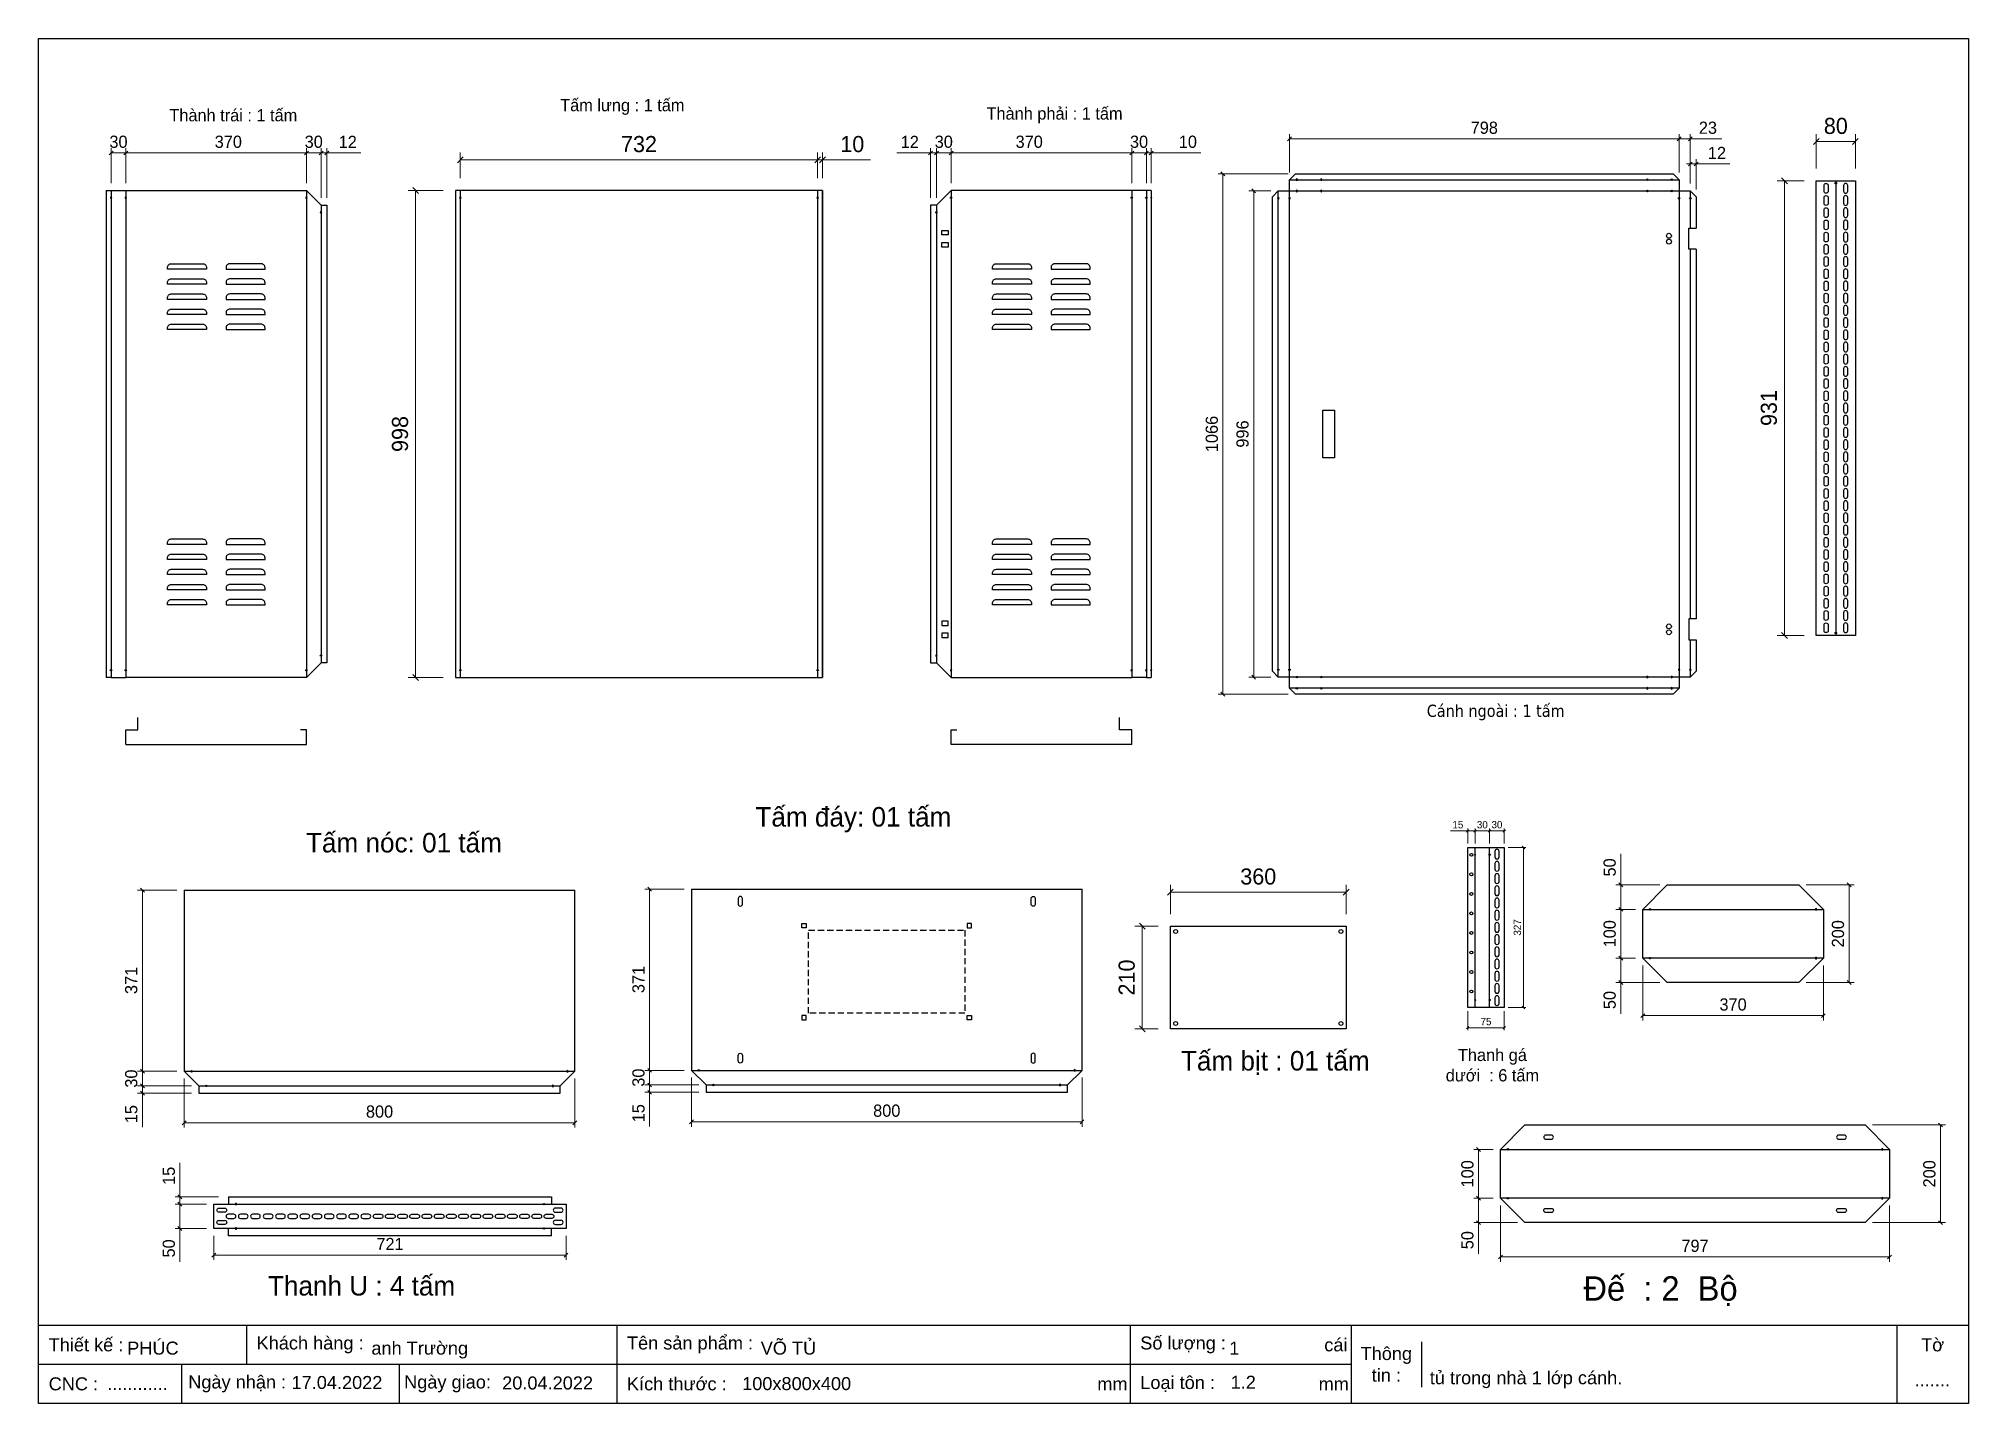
# Model space of a CAD drawing. Header units: millimetres. Extents: x 0 to 3953, y 0 to 2795.
import ezdxf

# ---------------------------------------------------------------- set-up
doc = ezdxf.new("R2010")
doc.units = ezdxf.units.MM
doc.linetypes.add('DASHED', pattern=[0.75, 0.5, -0.25])
doc.linetypes.add('HIDDENX2', pattern=[19.05, 12.7, -6.35])
for name, color, linetype in [('CNC', 7, 'Continuous'), ('DIM', 253, 'Continuous'), ('THIET BI', 2, 'Continuous')]:
    doc.layers.add(name, color=color, linetype=linetype)
doc.styles.add('Arial', font='arial.ttf')
doc.dimstyles.new('Dim-15', dxfattribs={"dimtxt": 15, "dimasz": 5, "dimexe": 5, "dimexo": 8, "dimgap": 5, "dimtad": 1, "dimdec": 0, "dimtxsty": 'Standard', "dimblk": 'OBLIQUE', "dimcen": 10, "dimclrd": 5, "dimclre": 5, "dimclrt": 3, "dimazin": 3, "dimtfac": 1, "dimtdec": 0, "dimtmove": 0, "dimatfit": 3, "dimldrblk": 'OBLIQUE', "dimlwd": 9, "dimlwe": 9})
doc.dimstyles.new('Dim-25', dxfattribs={"dimtxt": 25, "dimasz": 8, "dimexe": 10, "dimexo": 15, "dimgap": 10, "dimtad": 1, "dimdec": 0, "dimtxsty": 'Standard', "dimblk": 'OBLIQUE', "dimcen": 10, "dimclrd": 5, "dimclre": 5, "dimclrt": 3, "dimazin": 3, "dimtfac": 1, "dimtdec": 0, "dimtmove": 0, "dimatfit": 3, "dimldrblk": 'OBLIQUE', "dimlwd": 9, "dimlwe": 9})
doc.dimstyles.new('Dim-33', dxfattribs={"dimtxt": 33, "dimasz": 12, "dimexe": 15, "dimexo": 25, "dimgap": 15, "dimtad": 1, "dimdec": 0, "dimtxsty": 'Standard', "dimblk": 'OBLIQUE', "dimcen": 10, "dimclrd": 5, "dimclre": 5, "dimclrt": 3, "dimazin": 3, "dimtfac": 1, "dimtdec": 0, "dimtmove": 0, "dimatfit": 3, "dimldrblk": 'OPEN30', "dimlwd": 9, "dimlwe": 9})

msp = doc.modelspace()

# ---------------------------------------------------------------- texts
at = {"color": 2, "attachment_point": 5}
for s, insert, char_height, width in [('Thành trái : 1 tấm', (398.9, 2638), 25, 785), ('Tấm lưng : 1 tấm', (1195.7, 2655.1), 25, 795), ('Thành phải : 1 tấm', (2081.1, 2638), 25, 785), ('{\\fTahoma|b0|i0|c0|p34;Cánh ngoài : 1 tấm}', (2984.8, 1414.9), 25, 975), ('Thanh gá\\Pdưới  : 6 tấm', (2978, 692.6), 25, 775), ('Đế  : 2  Bộ', (3322.4, 229.9), 50, 1216.419)]:
    msp.add_mtext(s, dxfattribs=dict(at, insert=insert, char_height=char_height, width=width))
at = {"color": 7, "char_height": 40, "width": 915, "attachment_point": 5}
for s, insert in [('Tấm đáy: 01 tấm', (1669, 1195.3)), ('Tấm nóc: 01 tấm', (748.4, 1148.1)), ('Tấm bịt : 01 tấm', (2533.3, 697.3)), ('Thanh U : 4 tấm', (661.6, 240.6))]:
    msp.add_mtext(s, dxfattribs=dict(at, insert=insert))

# ---------------------------------------------------------------- blocks, each defined once
blk = doc.blocks.new('f3daunguoc')
at = {"layer": 'CNC', "color": 2, "lineweight": -3}
blk.add_circle((0, 0), 1.5, dxfattribs=at)
blk = doc.blocks.new('*D1')
at = {"color": 0, "linetype": 'ByBlock', "lineweight": -2}
for p, q in [((3379.4, 2534.3), (3387.4, 2542.3)), ((3399.4, 2542.3), (3391.4, 2534.3))]:
    blk.add_line(p, q, dxfattribs=at)
at = {"layer": 'Defpoints', "color": 0, "ltscale": 3, "transparency": 16777216}
for p in [(3395.4, 2538.3), (3383.4, 2483.1), (3395.4, 2471.1)]:
    blk.add_point(p, dxfattribs=at)
at = {"layer": 'DIM', "color": 5, "lineweight": 9, "ltscale": 3, "transparency": 16777216}
for p, q in [((3383.4, 2538.3), (3375.4, 2538.3)), ((3383.4, 2498.1), (3383.4, 2548.3)), ((3383.4, 2538.3), (3395.4, 2538.3)), ((3395.4, 2486.1), (3395.4, 2548.3)), ((3395.4, 2538.3), (3464.6, 2538.3))]:
    blk.add_line(p, q, dxfattribs=at)
at = {"layer": 'DIM', "color": 3, "ltscale": 3, "transparency": 16777216, "insert": (3438, 2560.9), "char_height": 25, "attachment_point": 5}
blk.add_mtext('12', dxfattribs=at)
blk = doc.blocks.new('_Oblique')
at = {"color": 0, "linetype": 'ByBlock', "lineweight": -2}
blk.add_line((-0.5, -0.5), (0.5, 0.5), dxfattribs=at)
blk = doc.blocks.new('*D2')
at = {"color": 0, "linetype": 'ByBlock', "lineweight": -2}
for p, q in [((3364.4, 2593.6), (3356.4, 2585.6)), ((3379.4, 2585.6), (3387.4, 2593.6))]:
    blk.add_line(p, q, dxfattribs=at)
at = {"layer": 'Defpoints', "color": 0, "ltscale": 3, "transparency": 16777216}
for p in [(3383.4, 2589.6), (3360.4, 2506.1), (3383.4, 2483.1)]:
    blk.add_point(p, dxfattribs=at)
at = {"layer": 'DIM', "color": 5, "lineweight": 9, "ltscale": 3, "transparency": 16777216}
for p, q in [((3360.4, 2521.1), (3360.4, 2599.6)), ((3360.4, 2589.6), (3383.4, 2589.6)), ((3383.4, 2498.1), (3383.4, 2599.6)), ((3383.4, 2589.6), (3447.7, 2589.6))]:
    blk.add_line(p, q, dxfattribs=at)
at = {"layer": 'DIM', "color": 3, "ltscale": 3, "transparency": 16777216, "insert": (3419.5, 2612.4), "char_height": 25, "attachment_point": 5}
blk.add_mtext('23', dxfattribs=at)
blk = doc.blocks.new('*D3')
at = {"color": 0, "linetype": 'ByBlock', "lineweight": -2}
for p, q in [((2566.4, 2593.6), (2558.4, 2585.6)), ((3356.4, 2585.6), (3364.4, 2593.6))]:
    blk.add_line(p, q, dxfattribs=at)
at = {"layer": 'Defpoints', "color": 0, "ltscale": 3, "transparency": 16777216}
for p in [(2562.4, 2589.6), (2562.4, 2506.1), (3360.4, 2506.1)]:
    blk.add_point(p, dxfattribs=at)
at = {"layer": 'DIM', "color": 5, "lineweight": 9, "ltscale": 3, "transparency": 16777216}
for p, q in [((2562.4, 2521.1), (2562.4, 2599.6)), ((3360.4, 2589.6), (2562.4, 2589.6)), ((3360.4, 2521.1), (3360.4, 2599.6))]:
    blk.add_line(p, q, dxfattribs=at)
at = {"layer": 'DIM', "color": 3, "ltscale": 3, "transparency": 16777216, "insert": (2961.4, 2612.4), "char_height": 25, "attachment_point": 5}
blk.add_mtext('798', dxfattribs=at)
blk = doc.blocks.new('*D4')
at = {"color": 0, "linetype": 'ByBlock', "lineweight": -2}
for p, q in [((2430, 2514.1), (2422, 2522.1)), ((2422, 1456.5), (2430, 1448.5))]:
    blk.add_line(p, q, dxfattribs=at)
at = {"layer": 'Defpoints', "color": 0, "ltscale": 3, "transparency": 16777216}
for p in [(2574.4, 2518.1), (2426, 1452.5), (2574.4, 1452.5)]:
    blk.add_point(p, dxfattribs=at)
at = {"layer": 'DIM', "color": 5, "lineweight": 9, "ltscale": 3, "transparency": 16777216}
for p, q in [((2559.4, 2518.1), (2416, 2518.1)), ((2426, 2518.1), (2426, 1452.5)), ((2559.4, 1452.5), (2416, 1452.5))]:
    blk.add_line(p, q, dxfattribs=at)
at = {"layer": 'DIM', "color": 3, "ltscale": 3, "transparency": 16777216, "insert": (2403.3, 1985.3), "char_height": 25, "attachment_point": 5, "rotation": 90}
blk.add_mtext('1066', dxfattribs=at)
blk = doc.blocks.new('*D5')
at = {"color": 0, "linetype": 'ByBlock', "lineweight": -2}
for p, q in [((2493, 2479.1), (2485, 2487.1)), ((2485, 1491.5), (2493, 1483.5))]:
    blk.add_line(p, q, dxfattribs=at)
at = {"layer": 'Defpoints', "color": 0, "ltscale": 3, "transparency": 16777216}
for p in [(2489, 2483.1), (2539.4, 2483.1), (2539.4, 1487.5)]:
    blk.add_point(p, dxfattribs=at)
at = {"layer": 'DIM', "color": 5, "lineweight": 9, "ltscale": 3, "transparency": 16777216}
for p, q in [((2524.4, 2483.1), (2479, 2483.1)), ((2489, 1487.5), (2489, 2483.1)), ((2524.4, 1487.5), (2479, 1487.5))]:
    blk.add_line(p, q, dxfattribs=at)
at = {"layer": 'DIM', "color": 3, "ltscale": 3, "transparency": 16777216, "insert": (2466.3, 1985.3), "char_height": 25, "attachment_point": 5, "rotation": 90}
blk.add_mtext('996', dxfattribs=at)
blk = doc.blocks.new('*D6')
at = {"color": 0, "linetype": 'ByBlock', "lineweight": -2}
for p, q in [((182.6, 2564.9), (174.6, 2556.9)), ((544.6, 2556.9), (552.6, 2564.9))]:
    blk.add_line(p, q, dxfattribs=at)
at = {"layer": 'Defpoints', "color": 0, "transparency": 16777216}
for p in [(548.6, 2560.9), (178.6, 2484.1), (548.6, 2484.1)]:
    blk.add_point(p, dxfattribs=at)
at = {"layer": 'DIM', "color": 5, "lineweight": 9, "transparency": 16777216}
for p, q in [((178.6, 2499.1), (178.6, 2570.9)), ((548.6, 2499.1), (548.6, 2570.9)), ((178.6, 2560.9), (548.6, 2560.9))]:
    blk.add_line(p, q, dxfattribs=at)
at = {"layer": 'DIM', "color": 3, "transparency": 16777216, "insert": (388.6, 2583.7), "char_height": 25, "attachment_point": 5}
blk.add_mtext('370', dxfattribs=at)
blk = doc.blocks.new('*D7')
at = {"color": 0, "linetype": 'ByBlock', "lineweight": -2}
for p, q in [((552.6, 2564.9), (544.6, 2556.9)), ((574.6, 2556.9), (582.6, 2564.9))]:
    blk.add_line(p, q, dxfattribs=at)
at = {"layer": 'Defpoints', "color": 0, "transparency": 16777216}
for p in [(578.6, 2560.9), (548.6, 2484.1), (578.6, 2454.1)]:
    blk.add_point(p, dxfattribs=at)
at = {"layer": 'DIM', "color": 5, "lineweight": 9, "transparency": 16777216}
for p, q in [((548.6, 2499.1), (548.6, 2570.9)), ((578.6, 2469.1), (578.6, 2570.9)), ((548.6, 2560.9), (578.6, 2560.9))]:
    blk.add_line(p, q, dxfattribs=at)
at = {"layer": 'DIM', "color": 3, "transparency": 16777216, "insert": (563.6, 2583.7), "char_height": 25, "attachment_point": 5}
blk.add_mtext('30', dxfattribs=at)
blk = doc.blocks.new('*D8')
at = {"color": 0, "linetype": 'ByBlock', "lineweight": -2}
for p, q in [((574.6, 2556.9), (582.6, 2564.9)), ((594.6, 2564.9), (586.6, 2556.9))]:
    blk.add_line(p, q, dxfattribs=at)
at = {"layer": 'Defpoints', "color": 0, "transparency": 16777216}
for p in [(590.6, 2560.9), (578.6, 2454.1), (590.6, 2454.1)]:
    blk.add_point(p, dxfattribs=at)
at = {"layer": 'DIM', "color": 5, "lineweight": 9, "transparency": 16777216}
for p, q in [((578.6, 2469.1), (578.6, 2570.9)), ((590.6, 2469.1), (590.6, 2570.9)), ((578.6, 2560.9), (570.6, 2560.9)), ((578.6, 2560.9), (590.6, 2560.9)), ((590.6, 2560.9), (659.9, 2560.9))]:
    blk.add_line(p, q, dxfattribs=at)
at = {"layer": 'DIM', "color": 3, "transparency": 16777216, "insert": (633.3, 2583.5), "char_height": 25, "attachment_point": 5}
blk.add_mtext('12', dxfattribs=at)
blk = doc.blocks.new('*D9')
at = {"color": 0, "linetype": 'ByBlock', "lineweight": -2}
for p, q in [((152.6, 2564.9), (144.6, 2556.9)), ((174.6, 2556.9), (182.6, 2564.9))]:
    blk.add_line(p, q, dxfattribs=at)
at = {"layer": 'Defpoints', "color": 0, "transparency": 16777216}
for p in [(148.6, 2560.9), (148.6, 2484.1), (178.6, 2484.1)]:
    blk.add_point(p, dxfattribs=at)
at = {"layer": 'DIM', "color": 5, "lineweight": 9, "transparency": 16777216}
for p, q in [((148.6, 2499.1), (148.6, 2570.9)), ((178.6, 2499.1), (178.6, 2570.9)), ((178.6, 2560.9), (148.6, 2560.9))]:
    blk.add_line(p, q, dxfattribs=at)
at = {"layer": 'DIM', "color": 3, "transparency": 16777216, "insert": (163.6, 2583.7), "char_height": 25, "attachment_point": 5}
blk.add_mtext('30', dxfattribs=at)
blk = doc.blocks.new('*D10')
at = {"color": 0, "linetype": 'ByBlock', "lineweight": -2}
for p, q in [((1873.2, 2564.9), (1865.2, 2556.9)), ((2235.2, 2556.9), (2243.2, 2564.9))]:
    blk.add_line(p, q, dxfattribs=at)
at = {"layer": 'Defpoints', "color": 0, "transparency": 16777216}
for p in [(1869.2, 2560.9), (1869.2, 2484.1), (2239.2, 2484.1)]:
    blk.add_point(p, dxfattribs=at)
at = {"layer": 'DIM', "color": 5, "lineweight": 9, "transparency": 16777216}
for p, q in [((1869.2, 2499.1), (1869.2, 2570.9)), ((2239.2, 2499.1), (2239.2, 2570.9)), ((2239.2, 2560.9), (1869.2, 2560.9))]:
    blk.add_line(p, q, dxfattribs=at)
at = {"layer": 'DIM', "color": 3, "transparency": 16777216, "insert": (2029.2, 2583.7), "char_height": 25, "attachment_point": 5}
blk.add_mtext('370', dxfattribs=at)
blk = doc.blocks.new('*D11')
at = {"color": 0, "linetype": 'ByBlock', "lineweight": -2}
for p, q in [((1843.2, 2564.9), (1835.2, 2556.9)), ((1865.2, 2556.9), (1873.2, 2564.9))]:
    blk.add_line(p, q, dxfattribs=at)
at = {"layer": 'Defpoints', "color": 0, "transparency": 16777216}
for p in [(1839.2, 2560.9), (1839.2, 2454.1), (1869.2, 2484.1)]:
    blk.add_point(p, dxfattribs=at)
at = {"layer": 'DIM', "color": 5, "lineweight": 9, "transparency": 16777216}
for p, q in [((1839.2, 2469.1), (1839.2, 2570.9)), ((1869.2, 2499.1), (1869.2, 2570.9)), ((1869.2, 2560.9), (1839.2, 2560.9))]:
    blk.add_line(p, q, dxfattribs=at)
at = {"layer": 'DIM', "color": 3, "transparency": 16777216, "insert": (1854.2, 2583.7), "char_height": 25, "attachment_point": 5}
blk.add_mtext('30', dxfattribs=at)
blk = doc.blocks.new('*D12')
at = {"color": 0, "linetype": 'ByBlock', "lineweight": -2}
for p, q in [((1823.2, 2556.9), (1831.2, 2564.9)), ((1843.2, 2564.9), (1835.2, 2556.9))]:
    blk.add_line(p, q, dxfattribs=at)
at = {"layer": 'Defpoints', "color": 0, "transparency": 16777216}
for p in [(1827.2, 2560.9), (1827.2, 2454.1), (1839.2, 2454.1)]:
    blk.add_point(p, dxfattribs=at)
at = {"layer": 'DIM', "color": 5, "lineweight": 9, "transparency": 16777216}
for p, q in [((1827.2, 2469.1), (1827.2, 2570.9)), ((1839.2, 2469.1), (1839.2, 2570.9)), ((1827.2, 2560.9), (1758, 2560.9)), ((1839.2, 2560.9), (1827.2, 2560.9)), ((1839.2, 2560.9), (1847.2, 2560.9))]:
    blk.add_line(p, q, dxfattribs=at)
at = {"layer": 'DIM', "color": 3, "transparency": 16777216, "insert": (1784.6, 2583.5), "char_height": 25, "attachment_point": 5}
blk.add_mtext('12', dxfattribs=at)
blk = doc.blocks.new('*D13')
at = {"color": 0, "linetype": 'ByBlock', "lineweight": -2}
for p, q in [((2243.2, 2564.9), (2235.2, 2556.9)), ((2265.2, 2556.9), (2273.2, 2564.9))]:
    blk.add_line(p, q, dxfattribs=at)
at = {"layer": 'Defpoints', "color": 0, "transparency": 16777216}
for p in [(2269.2, 2560.9), (2239.2, 2484.1), (2269.2, 2484.1)]:
    blk.add_point(p, dxfattribs=at)
at = {"layer": 'DIM', "color": 5, "lineweight": 9, "transparency": 16777216}
for p, q in [((2239.2, 2499.1), (2239.2, 2570.9)), ((2269.2, 2499.1), (2269.2, 2570.9)), ((2239.2, 2560.9), (2269.2, 2560.9))]:
    blk.add_line(p, q, dxfattribs=at)
at = {"layer": 'DIM', "color": 3, "transparency": 16777216, "insert": (2254.2, 2583.7), "char_height": 25, "attachment_point": 5}
blk.add_mtext('30', dxfattribs=at)
blk = doc.blocks.new('*D14')
at = {"color": 0, "linetype": 'ByBlock', "lineweight": -2}
for p, q in [((2265.2, 2556.9), (2273.2, 2564.9)), ((2283.2, 2564.9), (2275.2, 2556.9))]:
    blk.add_line(p, q, dxfattribs=at)
at = {"layer": 'Defpoints', "color": 0, "transparency": 16777216}
for p in [(2279.2, 2560.9), (2269.2, 2484.1), (2279.2, 2484.1)]:
    blk.add_point(p, dxfattribs=at)
at = {"layer": 'DIM', "color": 5, "lineweight": 9, "transparency": 16777216}
for p, q in [((2269.2, 2499.1), (2269.2, 2570.9)), ((2279.2, 2499.1), (2279.2, 2570.9)), ((2269.2, 2560.9), (2261.2, 2560.9)), ((2269.2, 2560.9), (2279.2, 2560.9)), ((2279.2, 2560.9), (2380.9, 2560.9))]:
    blk.add_line(p, q, dxfattribs=at)
at = {"layer": 'DIM', "color": 3, "transparency": 16777216, "insert": (2354.2, 2583.7), "char_height": 25, "attachment_point": 5}
blk.add_mtext('10', dxfattribs=at)
blk = doc.blocks.new('f2dauxuoi')
at = {"layer": 'CNC', "color": 2, "lineweight": -3}
blk.add_circle((0, 0), 1, dxfattribs=at)
blk = doc.blocks.new('*D15')
at = {"color": 0, "linetype": 'ByBlock', "lineweight": -2}
for p, q in [((302.4, 578.8), (294.4, 570.8)), ((1094.4, 570.8), (1102.4, 578.8))]:
    blk.add_line(p, q, dxfattribs=at)
at = {"layer": 'Defpoints', "color": 0, "transparency": 16777216}
for p in [(298.4, 680.2), (1098.4, 680.2), (1098.4, 574.8)]:
    blk.add_point(p, dxfattribs=at)
at = {"layer": 'DIM', "color": 5, "lineweight": 9, "transparency": 16777216}
for p, q in [((298.4, 665.2), (298.4, 564.8)), ((1098.4, 665.2), (1098.4, 564.8)), ((298.4, 574.8), (1098.4, 574.8))]:
    blk.add_line(p, q, dxfattribs=at)
at = {"layer": 'DIM', "color": 3, "transparency": 16777216, "insert": (698.4, 597.5), "char_height": 25, "attachment_point": 5}
blk.add_mtext('800', dxfattribs=at)
blk = doc.blocks.new('*D16')
at = {"color": 0, "linetype": 'ByBlock', "lineweight": -2}
for p, q in [((216.7, 1047.2), (208.7, 1055.2)), ((208.7, 684.2), (216.7, 676.2))]:
    blk.add_line(p, q, dxfattribs=at)
at = {"layer": 'Defpoints', "color": 0, "transparency": 16777216}
for p in [(298.4, 1051.2), (212.7, 680.2), (298.4, 680.2)]:
    blk.add_point(p, dxfattribs=at)
at = {"layer": 'DIM', "color": 5, "lineweight": 9, "transparency": 16777216}
for p, q in [((283.4, 1051.2), (202.7, 1051.2)), ((212.7, 1051.2), (212.7, 680.2)), ((283.4, 680.2), (202.7, 680.2))]:
    blk.add_line(p, q, dxfattribs=at)
at = {"layer": 'DIM', "color": 3, "transparency": 16777216, "insert": (189.9, 866.2), "char_height": 25, "attachment_point": 5, "rotation": 90}
blk.add_mtext('371', dxfattribs=at)
blk = doc.blocks.new('*D17')
at = {"color": 0, "linetype": 'ByBlock', "lineweight": -2}
for p, q in [((216.7, 676.2), (208.7, 684.2)), ((208.7, 654.2), (216.7, 646.2))]:
    blk.add_line(p, q, dxfattribs=at)
at = {"layer": 'Defpoints', "color": 0, "transparency": 16777216}
for p in [(298.4, 680.2), (212.7, 650.2), (328.4, 650.2)]:
    blk.add_point(p, dxfattribs=at)
at = {"layer": 'DIM', "color": 5, "lineweight": 9, "transparency": 16777216}
for p, q in [((283.4, 680.2), (202.7, 680.2)), ((212.7, 680.2), (212.7, 650.2)), ((313.4, 650.2), (202.7, 650.2))]:
    blk.add_line(p, q, dxfattribs=at)
at = {"layer": 'DIM', "color": 3, "transparency": 16777216, "insert": (189.9, 665.2), "char_height": 25, "attachment_point": 5, "rotation": 90}
blk.add_mtext('30', dxfattribs=at)
blk = doc.blocks.new('*D18')
at = {"color": 0, "linetype": 'ByBlock', "lineweight": -2}
for p, q in [((208.7, 654.2), (216.7, 646.2)), ((216.7, 631.2), (208.7, 639.2))]:
    blk.add_line(p, q, dxfattribs=at)
at = {"layer": 'Defpoints', "color": 0, "transparency": 16777216}
for p in [(212.7, 635.2), (328.4, 650.2), (328.4, 635.2)]:
    blk.add_point(p, dxfattribs=at)
at = {"layer": 'DIM', "color": 5, "lineweight": 9, "transparency": 16777216}
for p, q in [((313.4, 650.2), (202.7, 650.2)), ((313.4, 635.2), (202.7, 635.2)), ((212.7, 650.2), (212.7, 658.2)), ((212.7, 650.2), (212.7, 635.2)), ((212.7, 635.2), (212.7, 565.6))]:
    blk.add_line(p, q, dxfattribs=at)
at = {"layer": 'DIM', "color": 3, "transparency": 16777216, "insert": (190, 592.4), "char_height": 25, "attachment_point": 5, "rotation": 90}
blk.add_mtext('15', dxfattribs=at)
blk = doc.blocks.new('*D19')
at = {"color": 0, "linetype": 'ByBlock', "lineweight": -2}
for p, q in [((1341.4, 580.6), (1333.4, 572.6)), ((2133.4, 572.6), (2141.4, 580.6))]:
    blk.add_line(p, q, dxfattribs=at)
at = {"layer": 'Defpoints', "color": 0, "transparency": 16777216}
for p in [(1337.4, 682.1), (2137.4, 682.1), (2137.4, 576.6)]:
    blk.add_point(p, dxfattribs=at)
at = {"layer": 'DIM', "color": 5, "lineweight": 9, "transparency": 16777216}
for p, q in [((1337.4, 667.1), (1337.4, 566.6)), ((2137.4, 667.1), (2137.4, 566.6)), ((1337.4, 576.6), (2137.4, 576.6))]:
    blk.add_line(p, q, dxfattribs=at)
at = {"layer": 'DIM', "color": 3, "transparency": 16777216, "insert": (1737.4, 599.4), "char_height": 25, "attachment_point": 5}
blk.add_mtext('800', dxfattribs=at)
blk = doc.blocks.new('*D20')
at = {"color": 0, "linetype": 'ByBlock', "lineweight": -2}
for p, q in [((1255.7, 1049.1), (1247.7, 1057.1)), ((1247.7, 686.1), (1255.7, 678.1))]:
    blk.add_line(p, q, dxfattribs=at)
at = {"layer": 'Defpoints', "color": 0, "transparency": 16777216}
for p in [(1337.4, 1053.1), (1251.7, 682.1), (1337.4, 682.1)]:
    blk.add_point(p, dxfattribs=at)
at = {"layer": 'DIM', "color": 5, "lineweight": 9, "transparency": 16777216}
for p, q in [((1322.4, 1053.1), (1241.7, 1053.1)), ((1251.7, 1053.1), (1251.7, 682.1)), ((1322.4, 682.1), (1241.7, 682.1))]:
    blk.add_line(p, q, dxfattribs=at)
at = {"layer": 'DIM', "color": 3, "transparency": 16777216, "insert": (1228.9, 868.1), "char_height": 25, "attachment_point": 5, "rotation": 90}
blk.add_mtext('371', dxfattribs=at)
blk = doc.blocks.new('*D21')
at = {"color": 0, "linetype": 'ByBlock', "lineweight": -2}
for p, q in [((1255.7, 678.1), (1247.7, 686.1)), ((1247.7, 656.1), (1255.7, 648.1))]:
    blk.add_line(p, q, dxfattribs=at)
at = {"layer": 'Defpoints', "color": 0, "transparency": 16777216}
for p in [(1337.4, 682.1), (1251.7, 652.1), (1367.4, 652.1)]:
    blk.add_point(p, dxfattribs=at)
at = {"layer": 'DIM', "color": 5, "lineweight": 9, "transparency": 16777216}
for p, q in [((1322.4, 682.1), (1241.7, 682.1)), ((1251.7, 682.1), (1251.7, 652.1)), ((1352.4, 652.1), (1241.7, 652.1))]:
    blk.add_line(p, q, dxfattribs=at)
at = {"layer": 'DIM', "color": 3, "transparency": 16777216, "insert": (1228.9, 667.1), "char_height": 25, "attachment_point": 5, "rotation": 90}
blk.add_mtext('30', dxfattribs=at)
blk = doc.blocks.new('*D22')
at = {"color": 0, "linetype": 'ByBlock', "lineweight": -2}
for p, q in [((1247.7, 656.1), (1255.7, 648.1)), ((1255.7, 633.1), (1247.7, 641.1))]:
    blk.add_line(p, q, dxfattribs=at)
at = {"layer": 'Defpoints', "color": 0, "transparency": 16777216}
for p in [(1251.7, 637.1), (1367.4, 652.1), (1367.4, 637.1)]:
    blk.add_point(p, dxfattribs=at)
at = {"layer": 'DIM', "color": 5, "lineweight": 9, "transparency": 16777216}
for p, q in [((1352.4, 652.1), (1241.7, 652.1)), ((1352.4, 637.1), (1241.7, 637.1)), ((1251.7, 652.1), (1251.7, 660.1)), ((1251.7, 652.1), (1251.7, 637.1)), ((1251.7, 637.1), (1251.7, 567.4))]:
    blk.add_line(p, q, dxfattribs=at)
at = {"layer": 'DIM', "color": 3, "transparency": 16777216, "insert": (1228.9, 594.3), "char_height": 25, "attachment_point": 5, "rotation": 90}
blk.add_mtext('15', dxfattribs=at)
blk = doc.blocks.new('ovan8.5x20')
at = {"layer": 'CNC', "color": 2, "lineweight": -3}
for p, q in [((5.7, 4.2), (-5.8, 4.2)), ((-5.8, -4.2), (5.7, -4.2))]:
    blk.add_line(p, q, dxfattribs=at)
for centre, start, end in [((-5.8, 0), 90, 270), ((5.7, 0), 270, 90)]:
    blk.add_arc(centre, 4.25, start, end, dxfattribs=at)
blk = doc.blocks.new('*D23')
at = {"color": 0, "linetype": 'ByBlock', "lineweight": -2}
for p, q in [((3044.3, 1136), (3039.3, 1141)), ((3039.3, 813.6), (3044.3, 808.6))]:
    blk.add_line(p, q, dxfattribs=at)
at = {"layer": 'Defpoints', "color": 0, "transparency": 16777216}
for p in [(3002.4, 1138.5), (3002.4, 811.1), (3041.8, 811.1)]:
    blk.add_point(p, dxfattribs=at)
at = {"layer": 'DIM', "color": 5, "lineweight": 9, "transparency": 16777216}
for p, q in [((3010.4, 1138.5), (3046.8, 1138.5)), ((3041.8, 1138.5), (3041.8, 811.1)), ((3010.4, 811.1), (3046.8, 811.1))]:
    blk.add_line(p, q, dxfattribs=at)
at = {"layer": 'DIM', "color": 3, "transparency": 16777216, "insert": (3029.2, 974.8), "char_height": 15, "attachment_point": 5, "rotation": 90}
blk.add_mtext('327', dxfattribs=at)
blk = doc.blocks.new('*D24')
at = {"color": 0, "linetype": 'ByBlock', "lineweight": -2}
for p, q in [((2929.9, 771.8), (2924.9, 766.8)), ((2999.9, 766.8), (3004.9, 771.8))]:
    blk.add_line(p, q, dxfattribs=at)
at = {"layer": 'Defpoints', "color": 0, "transparency": 16777216}
for p in [(2927.4, 811.1), (3002.4, 811.1), (3002.4, 769.3)]:
    blk.add_point(p, dxfattribs=at)
at = {"layer": 'DIM', "color": 5, "lineweight": 9, "transparency": 16777216}
for p, q in [((2927.4, 803.1), (2927.4, 764.3)), ((3002.4, 803.1), (3002.4, 764.3)), ((2927.4, 769.3), (3002.4, 769.3))]:
    blk.add_line(p, q, dxfattribs=at)
at = {"layer": 'DIM', "color": 3, "transparency": 16777216, "insert": (2964.9, 781.9), "char_height": 15, "attachment_point": 5}
blk.add_mtext('75', dxfattribs=at)
blk = doc.blocks.new('*D25')
at = {"color": 0, "linetype": 'ByBlock', "lineweight": -2}
for p, q in [((2944.9, 1175), (2939.9, 1170)), ((2969.9, 1170), (2974.9, 1175))]:
    blk.add_line(p, q, dxfattribs=at)
at = {"layer": 'Defpoints', "color": 0, "transparency": 16777216}
for p in [(2972.4, 1172.5), (2942.4, 1138.5), (2972.4, 1138.5)]:
    blk.add_point(p, dxfattribs=at)
at = {"layer": 'DIM', "color": 5, "lineweight": 9, "transparency": 16777216}
for p, q in [((2942.4, 1146.5), (2942.4, 1177.5)), ((2942.4, 1172.5), (2972.4, 1172.5)), ((2972.4, 1146.5), (2972.4, 1177.5))]:
    blk.add_line(p, q, dxfattribs=at)
at = {"layer": 'DIM', "color": 3, "transparency": 16777216, "insert": (2957.4, 1185.1), "char_height": 15, "attachment_point": 5}
blk.add_mtext('30', dxfattribs=at)
blk = doc.blocks.new('*D26')
at = {"color": 0, "linetype": 'ByBlock', "lineweight": -2}
for p, q in [((2974.9, 1175), (2969.9, 1170)), ((2999.9, 1170), (3004.9, 1175))]:
    blk.add_line(p, q, dxfattribs=at)
at = {"layer": 'Defpoints', "color": 0, "transparency": 16777216}
for p in [(3002.4, 1172.5), (2972.4, 1138.5), (3002.4, 1138.5)]:
    blk.add_point(p, dxfattribs=at)
at = {"layer": 'DIM', "color": 5, "lineweight": 9, "transparency": 16777216}
for p, q in [((2972.4, 1146.5), (2972.4, 1177.5)), ((2972.4, 1172.5), (3002.4, 1172.5)), ((3002.4, 1146.5), (3002.4, 1177.5))]:
    blk.add_line(p, q, dxfattribs=at)
at = {"layer": 'DIM', "color": 3, "transparency": 16777216, "insert": (2987.4, 1185.1), "char_height": 15, "attachment_point": 5}
blk.add_mtext('30', dxfattribs=at)
blk = doc.blocks.new('*D27')
at = {"color": 0, "linetype": 'ByBlock', "lineweight": -2}
for p, q in [((2929.9, 1175), (2924.9, 1170)), ((2939.9, 1170), (2944.9, 1175))]:
    blk.add_line(p, q, dxfattribs=at)
at = {"layer": 'Defpoints', "color": 0, "transparency": 16777216}
for p in [(2927.4, 1172.5), (2927.4, 1138.5), (2942.4, 1138.5)]:
    blk.add_point(p, dxfattribs=at)
at = {"layer": 'DIM', "color": 5, "lineweight": 9, "transparency": 16777216}
for p, q in [((2927.4, 1172.5), (2892.2, 1172.5)), ((2927.4, 1146.5), (2927.4, 1177.5)), ((2942.4, 1172.5), (2927.4, 1172.5)), ((2942.4, 1146.5), (2942.4, 1177.5))]:
    blk.add_line(p, q, dxfattribs=at)
at = {"layer": 'DIM', "color": 3, "transparency": 16777216, "insert": (2907.3, 1185.1), "char_height": 15, "attachment_point": 5}
blk.add_mtext('15', dxfattribs=at)
blk = doc.blocks.new('*D28')
at = {"color": 0, "linetype": 'ByBlock', "lineweight": -2}
for p, q in [((3647.5, 2590.2), (3635.5, 2578.2)), ((3715.5, 2578.2), (3727.5, 2590.2))]:
    blk.add_line(p, q, dxfattribs=at)
at = {"layer": 'Defpoints', "color": 0, "ltscale": 3, "transparency": 16777216}
for p in [(3721.5, 2584.2), (3641.5, 2504), (3721.5, 2504)]:
    blk.add_point(p, dxfattribs=at)
at = {"layer": 'DIM', "color": 5, "lineweight": 9, "ltscale": 3, "transparency": 16777216}
for p, q in [((3641.5, 2529), (3641.5, 2599.2)), ((3641.5, 2584.2), (3721.5, 2584.2)), ((3721.5, 2529), (3721.5, 2599.2))]:
    blk.add_line(p, q, dxfattribs=at)
at = {"layer": 'DIM', "color": 3, "ltscale": 3, "transparency": 16777216, "insert": (3681.5, 2616.1), "char_height": 33, "attachment_point": 5}
blk.add_mtext('80', dxfattribs=at)
blk = doc.blocks.new('_Open30')
at = {"color": 0, "linetype": 'ByBlock', "lineweight": -2}
for p, q in [((-1, 0.27), (0, 0)), ((0, 0), (-1, -0.27)), ((0, 0), (-1, 0))]:
    blk.add_line(p, q, dxfattribs=at)
blk = doc.blocks.new('*D29')
at = {"color": 0, "linetype": 'ByBlock', "lineweight": -2}
for p, q in [((3582.4, 2498), (3570.4, 2510)), ((3570.4, 1578.8), (3582.4, 1566.8))]:
    blk.add_line(p, q, dxfattribs=at)
at = {"layer": 'Defpoints', "color": 0, "ltscale": 3, "transparency": 16777216}
for p in [(3641.5, 2504), (3576.4, 1572.8), (3641.5, 1572.8)]:
    blk.add_point(p, dxfattribs=at)
at = {"layer": 'DIM', "color": 5, "lineweight": 9, "ltscale": 3, "transparency": 16777216}
for p, q in [((3616.5, 2504), (3561.4, 2504)), ((3576.4, 2504), (3576.4, 1572.8)), ((3616.5, 1572.8), (3561.4, 1572.8))]:
    blk.add_line(p, q, dxfattribs=at)
at = {"layer": 'DIM', "color": 3, "ltscale": 3, "transparency": 16777216, "insert": (3544.5, 2038.4), "char_height": 33, "attachment_point": 5, "rotation": 90}
blk.add_mtext('931', dxfattribs=at)
blk = doc.blocks.new('*D30')
at = {"color": 5, "lineweight": 9, "ltscale": 3, "transparency": 16777216}
for p, q in [((289.5, 423.2), (289.5, 492.9)), ((368.8, 423.2), (279.5, 423.2)), ((344.2, 408.2), (279.5, 408.2)), ((289.5, 408.2), (289.5, 423.2)), ((289.5, 408.2), (289.5, 400.2))]:
    blk.add_line(p, q, dxfattribs=at)
at = {"color": 0, "linetype": 'ByBlock', "lineweight": -2}
for p, q in [((285.5, 427.2), (293.5, 419.2)), ((293.5, 404.2), (285.5, 412.2))]:
    blk.add_line(p, q, dxfattribs=at)
at = {"layer": 'Defpoints', "color": 0, "ltscale": 3, "transparency": 16777216}
for p in [(289.5, 423.2), (359.2, 408.2), (383.8, 423.2)]:
    blk.add_point(p, dxfattribs=at)
at = {"color": 3, "ltscale": 3, "transparency": 16777216, "insert": (266.8, 466), "char_height": 25, "attachment_point": 5, "rotation": 90}
blk.add_mtext('15', dxfattribs=at)
blk = doc.blocks.new('*D31')
at = {"color": 5, "lineweight": 9, "ltscale": 3, "transparency": 16777216}
for p, q in [((344.2, 408.2), (279.5, 408.2)), ((289.5, 408.2), (289.5, 358.2)), ((344.2, 358.2), (279.5, 358.2)), ((289.5, 358.2), (289.5, 289.6))]:
    blk.add_line(p, q, dxfattribs=at)
at = {"color": 0, "linetype": 'ByBlock', "lineweight": -2}
for p, q in [((293.5, 404.2), (285.5, 412.2)), ((285.5, 362.2), (293.5, 354.2))]:
    blk.add_line(p, q, dxfattribs=at)
at = {"layer": 'Defpoints', "color": 0, "ltscale": 3, "transparency": 16777216}
for p in [(289.5, 408.2), (359.2, 408.2), (359.2, 358.2)]:
    blk.add_point(p, dxfattribs=at)
at = {"color": 3, "ltscale": 3, "transparency": 16777216, "insert": (266.8, 317.4), "char_height": 25, "attachment_point": 5, "rotation": 90}
blk.add_mtext('50', dxfattribs=at)
blk = doc.blocks.new('*D32')
at = {"color": 5, "lineweight": 9, "ltscale": 3, "transparency": 16777216}
for p, q in [((359.2, 343.2), (359.2, 293.8)), ((1080.4, 343.2), (1080.4, 293.8)), ((359.2, 303.8), (1080.4, 303.8))]:
    blk.add_line(p, q, dxfattribs=at)
at = {"color": 0, "linetype": 'ByBlock', "lineweight": -2}
for p, q in [((363.2, 307.8), (355.2, 299.8)), ((1076.4, 299.8), (1084.4, 307.8))]:
    blk.add_line(p, q, dxfattribs=at)
at = {"layer": 'Defpoints', "color": 0, "ltscale": 3, "transparency": 16777216}
for p in [(359.2, 358.2), (1080.4, 358.2), (1080.4, 303.8)]:
    blk.add_point(p, dxfattribs=at)
at = {"color": 3, "ltscale": 3, "transparency": 16777216, "insert": (719.8, 326.4), "char_height": 25, "attachment_point": 5}
blk.add_mtext('721', dxfattribs=at)
blk = doc.blocks.new('*D33')
at = {"color": 0, "linetype": 'ByBlock', "lineweight": -2}
for p, q in [((3712.8, 1057.8), (3704.8, 1065.8)), ((3704.8, 865.8), (3712.8, 857.8))]:
    blk.add_line(p, q, dxfattribs=at)
at = {"layer": 'Defpoints', "color": 0, "transparency": 16777216}
for p in [(3606, 1061.8), (3606, 861.8), (3708.8, 861.8)]:
    blk.add_point(p, dxfattribs=at)
at = {"layer": 'DIM', "color": 5, "lineweight": 9, "transparency": 16777216}
for p, q in [((3621, 1061.8), (3718.8, 1061.8)), ((3708.8, 1061.8), (3708.8, 861.8)), ((3621, 861.8), (3718.8, 861.8))]:
    blk.add_line(p, q, dxfattribs=at)
at = {"layer": 'DIM', "color": 3, "transparency": 16777216, "insert": (3686, 961.8), "char_height": 25, "attachment_point": 5, "rotation": 90}
blk.add_mtext('200', dxfattribs=at)
blk = doc.blocks.new('*D34')
at = {"color": 0, "linetype": 'ByBlock', "lineweight": -2}
for p, q in [((3290, 798.1), (3282, 790.1)), ((3652, 790.1), (3660, 798.1))]:
    blk.add_line(p, q, dxfattribs=at)
at = {"layer": 'Defpoints', "color": 0, "transparency": 16777216}
for p in [(3286, 911.8), (3656, 911.8), (3656, 794.1)]:
    blk.add_point(p, dxfattribs=at)
at = {"layer": 'DIM', "color": 5, "lineweight": 9, "transparency": 16777216}
for p, q in [((3286, 896.8), (3286, 784.1)), ((3656, 896.8), (3656, 784.1)), ((3286, 794.1), (3656, 794.1))]:
    blk.add_line(p, q, dxfattribs=at)
at = {"layer": 'DIM', "color": 3, "transparency": 16777216, "insert": (3471, 816.8), "char_height": 25, "attachment_point": 5}
blk.add_mtext('370', dxfattribs=at)
blk = doc.blocks.new('*D35')
at = {"color": 0, "linetype": 'ByBlock', "lineweight": -2}
for p, q in [((3245, 1007.8), (3237, 1015.8)), ((3237, 915.8), (3245, 907.8))]:
    blk.add_line(p, q, dxfattribs=at)
at = {"layer": 'Defpoints', "color": 0, "transparency": 16777216}
for p in [(3286, 1011.8), (3241, 911.8), (3286, 911.8)]:
    blk.add_point(p, dxfattribs=at)
at = {"layer": 'DIM', "color": 5, "lineweight": 9, "transparency": 16777216}
for p, q in [((3271, 1011.8), (3231, 1011.8)), ((3241, 1011.8), (3241, 911.8)), ((3271, 911.8), (3231, 911.8))]:
    blk.add_line(p, q, dxfattribs=at)
at = {"layer": 'DIM', "color": 3, "transparency": 16777216, "insert": (3218.3, 961.8), "char_height": 25, "attachment_point": 5, "rotation": 90}
blk.add_mtext('100', dxfattribs=at)
blk = doc.blocks.new('*D36')
at = {"color": 0, "linetype": 'ByBlock', "lineweight": -2}
for p, q in [((3245, 1057.8), (3237, 1065.8)), ((3237, 1015.8), (3245, 1007.8))]:
    blk.add_line(p, q, dxfattribs=at)
at = {"layer": 'Defpoints', "color": 0, "transparency": 16777216}
for p in [(3241, 1061.8), (3336, 1061.8), (3286, 1011.8)]:
    blk.add_point(p, dxfattribs=at)
at = {"layer": 'DIM', "color": 5, "lineweight": 9, "transparency": 16777216}
for p, q in [((3241, 1061.8), (3241, 1125.6)), ((3321, 1061.8), (3231, 1061.8)), ((3241, 1011.8), (3241, 1061.8)), ((3271, 1011.8), (3231, 1011.8))]:
    blk.add_line(p, q, dxfattribs=at)
at = {"layer": 'DIM', "color": 3, "transparency": 16777216, "insert": (3218.3, 1097.7), "char_height": 25, "attachment_point": 5, "rotation": 90}
blk.add_mtext('50', dxfattribs=at)
blk = doc.blocks.new('*D37')
at = {"color": 0, "linetype": 'ByBlock', "lineweight": -2}
for p, q in [((3245, 907.8), (3237, 915.8)), ((3237, 865.8), (3245, 857.8))]:
    blk.add_line(p, q, dxfattribs=at)
at = {"layer": 'Defpoints', "color": 0, "transparency": 16777216}
for p in [(3286, 911.8), (3241, 861.8), (3336, 861.8)]:
    blk.add_point(p, dxfattribs=at)
at = {"layer": 'DIM', "color": 5, "lineweight": 9, "transparency": 16777216}
for p, q in [((3271, 911.8), (3231, 911.8)), ((3241, 911.8), (3241, 861.8)), ((3321, 861.8), (3231, 861.8)), ((3241, 861.8), (3241, 798.1))]:
    blk.add_line(p, q, dxfattribs=at)
at = {"layer": 'DIM', "color": 3, "transparency": 16777216, "insert": (3218.3, 826), "char_height": 25, "attachment_point": 5, "rotation": 90}
blk.add_mtext('50', dxfattribs=at)
blk = doc.blocks.new('*D38')
at = {"color": 0, "linetype": 'ByBlock', "lineweight": -2}
for p, q in [((2998.6, 303.9), (2990.6, 295.9)), ((3787.6, 295.9), (3795.6, 303.9))]:
    blk.add_line(p, q, dxfattribs=at)
at = {"layer": 'Defpoints', "color": 0, "transparency": 16777216}
for p in [(2994.6, 420.2), (3791.6, 420.2), (3791.6, 299.9)]:
    blk.add_point(p, dxfattribs=at)
at = {"layer": 'DIM', "color": 5, "lineweight": 9, "transparency": 16777216}
for p, q in [((2994.6, 405.2), (2994.6, 289.9)), ((3791.6, 405.2), (3791.6, 289.9)), ((2994.6, 299.9), (3791.6, 299.9))]:
    blk.add_line(p, q, dxfattribs=at)
at = {"layer": 'DIM', "color": 3, "transparency": 16777216, "insert": (3393.1, 322.6), "char_height": 25, "attachment_point": 5}
blk.add_mtext('797', dxfattribs=at)
blk = doc.blocks.new('*D39')
at = {"color": 0, "linetype": 'ByBlock', "lineweight": -2}
for p, q in [((2953.7, 516.2), (2945.7, 524.2)), ((2945.7, 424.2), (2953.7, 416.2))]:
    blk.add_line(p, q, dxfattribs=at)
at = {"layer": 'Defpoints', "color": 0, "transparency": 16777216}
for p in [(2994.6, 520.2), (2949.7, 420.2), (2994.6, 420.2)]:
    blk.add_point(p, dxfattribs=at)
at = {"layer": 'DIM', "color": 5, "lineweight": 9, "transparency": 16777216}
for p, q in [((2979.6, 520.2), (2939.7, 520.2)), ((2949.7, 520.2), (2949.7, 420.2)), ((2979.6, 420.2), (2939.7, 420.2))]:
    blk.add_line(p, q, dxfattribs=at)
at = {"layer": 'DIM', "color": 3, "transparency": 16777216, "insert": (2926.9, 470.2), "char_height": 25, "attachment_point": 5, "rotation": 90}
blk.add_mtext('100', dxfattribs=at)
blk = doc.blocks.new('*D40')
at = {"color": 0, "linetype": 'ByBlock', "lineweight": -2}
for p, q in [((2953.7, 416.2), (2945.7, 424.2)), ((2945.7, 374.2), (2953.7, 366.2))]:
    blk.add_line(p, q, dxfattribs=at)
at = {"layer": 'Defpoints', "color": 0, "transparency": 16777216}
for p in [(2994.6, 420.2), (2949.7, 370.2), (3044.6, 370.2)]:
    blk.add_point(p, dxfattribs=at)
at = {"layer": 'DIM', "color": 5, "lineweight": 9, "transparency": 16777216}
for p, q in [((2979.6, 420.2), (2939.7, 420.2)), ((2949.7, 420.2), (2949.7, 370.2)), ((3029.6, 370.2), (2939.7, 370.2)), ((2949.7, 370.2), (2949.7, 306.4))]:
    blk.add_line(p, q, dxfattribs=at)
at = {"layer": 'DIM', "color": 3, "transparency": 16777216, "insert": (2926.9, 334.3), "char_height": 25, "attachment_point": 5, "rotation": 90}
blk.add_mtext('50', dxfattribs=at)
blk = doc.blocks.new('*D41')
at = {"color": 0, "linetype": 'ByBlock', "lineweight": -2}
for p, q in [((3900, 566.2), (3892, 574.2)), ((3892, 374.2), (3900, 366.2))]:
    blk.add_line(p, q, dxfattribs=at)
at = {"layer": 'Defpoints', "color": 0, "ltscale": 3, "transparency": 16777216}
for p in [(3741.6, 570.2), (3896, 570.2), (3741.6, 370.2)]:
    blk.add_point(p, dxfattribs=at)
at = {"layer": 'DIM', "color": 5, "lineweight": 9, "ltscale": 3, "transparency": 16777216}
for p, q in [((3756.6, 570.2), (3906, 570.2)), ((3896, 370.2), (3896, 570.2)), ((3756.6, 370.2), (3906, 370.2))]:
    blk.add_line(p, q, dxfattribs=at)
at = {"layer": 'DIM', "color": 3, "ltscale": 3, "transparency": 16777216, "insert": (3873.2, 470.2), "char_height": 25, "attachment_point": 5, "rotation": 90}
blk.add_mtext('200', dxfattribs=at)
blk = doc.blocks.new('*D42')
at = {"color": 5, "lineweight": 9, "ltscale": 3, "transparency": 16777216}
for p, q in [((1595.8, 2547), (1583.8, 2547)), ((1595.8, 2509.1), (1595.8, 2562)), ((1595.8, 2547), (1605.8, 2547)), ((1605.8, 2509.1), (1605.8, 2562)), ((1605.8, 2547), (1703.8, 2547))]:
    blk.add_line(p, q, dxfattribs=at)
at = {"color": 0, "linetype": 'ByBlock', "lineweight": -2}
for p, q in [((1589.8, 2541), (1601.8, 2553)), ((1611.8, 2553), (1599.8, 2541))]:
    blk.add_line(p, q, dxfattribs=at)
at = {"layer": 'Defpoints', "color": 0, "ltscale": 3, "transparency": 16777216}
for p in [(1605.8, 2547), (1595.8, 2484.1), (1605.8, 2484.1)]:
    blk.add_point(p, dxfattribs=at)
at = {"color": 3, "ltscale": 3, "transparency": 16777216, "insert": (1666.8, 2578.9), "char_height": 33, "attachment_point": 5}
blk.add_mtext('10', dxfattribs=at)
blk = doc.blocks.new('*D43')
at = {"color": 0, "linetype": 'ByBlock', "lineweight": -2}
for p, q in [((869.8, 2553), (857.8, 2541)), ((1589.8, 2541), (1601.8, 2553))]:
    blk.add_line(p, q, dxfattribs=at)
at = {"color": 5, "lineweight": 9, "ltscale": 3, "transparency": 16777216}
for p, q in [((863.8, 2509.1), (863.8, 2562)), ((1595.8, 2547), (863.8, 2547)), ((1595.8, 2509.1), (1595.8, 2562))]:
    blk.add_line(p, q, dxfattribs=at)
at = {"layer": 'Defpoints', "color": 0, "ltscale": 3, "transparency": 16777216}
for p in [(863.8, 2547), (863.8, 2484.1), (1595.8, 2484.1)]:
    blk.add_point(p, dxfattribs=at)
at = {"color": 3, "ltscale": 3, "transparency": 16777216, "insert": (1229.8, 2578.9), "char_height": 33, "attachment_point": 5}
blk.add_mtext('732', dxfattribs=at)
blk = doc.blocks.new('*D44')
at = {"color": 5, "lineweight": 9, "ltscale": 3, "transparency": 16777216}
for p, q in [((828.8, 2484.1), (757.3, 2484.1)), ((772.3, 2484.1), (772.3, 1486.5)), ((828.8, 1486.5), (757.3, 1486.5))]:
    blk.add_line(p, q, dxfattribs=at)
at = {"color": 0, "linetype": 'ByBlock', "lineweight": -2}
for p, q in [((778.3, 2478.1), (766.3, 2490.1)), ((766.3, 1492.5), (778.3, 1480.5))]:
    blk.add_line(p, q, dxfattribs=at)
at = {"layer": 'Defpoints', "color": 0, "ltscale": 3, "transparency": 16777216}
for p in [(853.8, 2484.1), (772.3, 1486.5), (853.8, 1486.5)]:
    blk.add_point(p, dxfattribs=at)
at = {"color": 3, "ltscale": 3, "transparency": 16777216, "insert": (740.5, 1985.3), "char_height": 33, "attachment_point": 5, "rotation": 90}
blk.add_mtext('998', dxfattribs=at)
blk = doc.blocks.new('*D45')
at = {"color": 0, "linetype": 'ByBlock', "lineweight": -2}
for p, q in [((2324.4, 1053.1), (2312.4, 1041.1)), ((2672.4, 1041.1), (2684.4, 1053.1))]:
    blk.add_line(p, q, dxfattribs=at)
at = {"color": 5, "lineweight": 9, "ltscale": 3, "transparency": 16777216}
for p, q in [((2318.4, 1002.2), (2318.4, 1062.1)), ((2318.4, 1047.1), (2678.4, 1047.1)), ((2678.4, 1002.2), (2678.4, 1062.1))]:
    blk.add_line(p, q, dxfattribs=at)
at = {"layer": 'Defpoints', "color": 0, "ltscale": 3, "transparency": 16777216}
for p in [(2678.4, 1047.1), (2318.4, 977.2), (2678.4, 977.2)]:
    blk.add_point(p, dxfattribs=at)
at = {"color": 3, "ltscale": 3, "transparency": 16777216, "insert": (2498.4, 1078.9), "char_height": 33, "attachment_point": 5}
blk.add_mtext('360', dxfattribs=at)
blk = doc.blocks.new('*D46')
at = {"color": 5, "lineweight": 9, "ltscale": 3, "transparency": 16777216}
for p, q in [((2293.4, 977.2), (2245.9, 977.2)), ((2260.9, 977.2), (2260.9, 767.2)), ((2293.4, 767.2), (2245.9, 767.2))]:
    blk.add_line(p, q, dxfattribs=at)
at = {"color": 0, "linetype": 'ByBlock', "lineweight": -2}
for p, q in [((2266.9, 971.2), (2254.9, 983.2)), ((2254.9, 773.2), (2266.9, 761.2))]:
    blk.add_line(p, q, dxfattribs=at)
at = {"layer": 'Defpoints', "color": 0, "ltscale": 3, "transparency": 16777216}
for p in [(2318.4, 977.2), (2260.9, 767.2), (2318.4, 767.2)]:
    blk.add_point(p, dxfattribs=at)
at = {"color": 3, "ltscale": 3, "transparency": 16777216, "insert": (2229, 872.2), "char_height": 33, "attachment_point": 5, "rotation": 90}
blk.add_mtext('210', dxfattribs=at)
blk = doc.blocks.new('KHUNG CHUẨN')
at = {"color": 7}
for p, q in [((19889.2, -28535.2), (16919.2, -28535.2)), ((17239.2, -28535.2), (17239.2, -28595.2)), ((17809.2, -28535.2), (17809.2, -28655.2)), ((18599.2, -28535.2), (18599.2, -28655.2)), ((18939.2, -28535.2), (18939.2, -28655.2)), ((19779.2, -28535.2), (19779.2, -28655.2)), ((19047.6, -28560.2), (19047.6, -28630.2)), ((18939.2, -28595.2), (16919.2, -28595.2)), ((17139.2, -28595.2), (17139.2, -28655.2)), ((17474.2, -28595.2), (17474.2, -28655.2))]:
    blk.add_line(p, q, dxfattribs=at)
blk.add_lwpolyline([(16919.2, -26555.2), (19889.2, -26555.2), (19889.2, -28655.2), (16919.2, -28655.2)], close=True, dxfattribs=at)
at = {"color": 2, "char_height": 20, "style": 'Arial'}
for s, insert, width, attachment_point in [('  Thiết kế :', (16919.2, -28565.2), 917.634, 4), ('  Khách hàng :', (17239.2, -28565.2), 917.634, 4), ('  Tên sản phẩm :', (17809.2, -28565.2), 917.634, 4), ('  Số lượng :', (18599.2, -28565.2), 917.634, 4), ('cái', (18897.9, -28565.2), 63.517, 4), ('Thông\\Ptin :', (18993.4, -28595.2), 108.311, 5), ('Tờ', (19834.2, -28565.2), 110, 5), ('  CNC :', (16919.2, -28625.2), 917.634, 4), ('  Ngày nhận :', (17134, -28625.2), 556.651, 4), ('  Ngày giao:', (17466.3, -28625.2), 556.651, 4), ('  Kích thước :', (17809.2, -28625.2), 917.634, 4), ('mm', (18548.6, -28625.2), 73.831, 4), ('  Loại tôn :', (18599.2, -28625.2), 917.634, 4), ('mm', (18889.2, -28625.2), 917.634, 4)]:
    blk.add_mtext(s, dxfattribs=dict(at, insert=insert, width=width, attachment_point=attachment_point))
at = {"color": 3, "style": 'Arial'}
for tag, p in [('#01', (17055.6, -28580.1)), ('#02', (17431.4, -28580.1)), ('#03', (18030.6, -28580.1)), ('#08', (18751.7, -28580.1)), ('#10', (19064.8, -28580.1)), ('#04', (17024.8, -28634.6)), ('#05', (17308.5, -28633)), ('#06', (17632.7, -28633.7)), ('#07', (18002, -28634.7)), ('#09', (18753.8, -28632.6)), ('#11', (19060.3, -28625.7)), ('#12', (19806.5, -28628.9))]:
    blk.add_attdef(tag, p, '', height=20, dxfattribs=at)

# ---------------------------------------------------------------- dimensions: what is measured, and where the dimension line sits
at = {"ltscale": 3}
for base, p1, p2, picture, middle in [((863.8, 2547), (1595.8, 2484.1), (863.8, 2484.1), '*D43', (1229.8, 2578.9)), ((1605.8, 2547), (1595.8, 2484.1), (1605.8, 2484.1), '*D42', (1666.8, 2578.9)), ((2678.4, 1047.1), (2318.4, 977.2), (2678.4, 977.2), '*D45', (2498.4, 1078.9))]:
    dim = msp.add_linear_dim(base=base, p1=p1, p2=p2, dimstyle='Dim-33', dxfattribs=at)
    dim.commit()
    dim.dimension.update_dxf_attribs({"geometry": picture, "text_midpoint": middle})
for base, p1, p2, angle, dimstyle, picture, middle in [((772.3, 1486.5), (853.8, 2484.1), (853.8, 1486.5), 90, 'Dim-33', '*D44', (740.5, 1985.3)), ((2260.9, 767.2), (2318.4, 977.2), (2318.4, 767.2), 90, 'Dim-33', '*D46', (2229, 872.2)), ((289.5, 423.2), (359.2, 408.2), (383.8, 423.2), 90, 'Dim-25', '*D30', (266.8, 466)), ((1080.4, 303.8), (359.2, 358.2), (1080.4, 358.2), 180, 'Dim-25', '*D32', (719.8, 326.4))]:
    dim = msp.add_linear_dim(base=base, p1=p1, p2=p2, angle=angle, dimstyle=dimstyle, dxfattribs=at)
    dim.commit()
    dim.dimension.update_dxf_attribs({"geometry": picture, "text_midpoint": middle})
dim = msp.add_linear_dim(base=(289.5, 408.2), p1=(359.2, 358.2), p2=(359.2, 408.2), angle=90, dimstyle='Dim-25', dxfattribs=at)
dim.commit()
dim.dimension.update_dxf_attribs({"geometry": '*D31', "text_midpoint": (289.5, 317.4), "dimtype": 160})
at = {"layer": 'DIM', "color": 7, "ltscale": 3}
for base, p1, p2, picture, middle in [((2562.4, 2589.6), (3360.4, 2506.1), (2562.4, 2506.1), '*D3', (2961.4, 2612.4)), ((3383.4, 2589.6), (3360.4, 2506.1), (3383.4, 2483.1), '*D2', (3419.5, 2612.4)), ((3395.4, 2538.3), (3383.4, 2483.1), (3395.4, 2471.1), '*D1', (3438, 2560.9))]:
    dim = msp.add_linear_dim(base=base, p1=p1, p2=p2, dimstyle='Dim-25', dxfattribs=at)
    dim.commit()
    dim.dimension.update_dxf_attribs({"geometry": picture, "text_midpoint": middle})
at = {"layer": 'DIM', "ltscale": 3}
dim = msp.add_linear_dim(base=(3721.5, 2584.2), p1=(3641.5, 2504), p2=(3721.5, 2504), dimstyle='Dim-33', dxfattribs=at)
dim.commit()
dim.dimension.update_dxf_attribs({"geometry": '*D28', "text_midpoint": (3681.5, 2616.1)})
at = {"layer": 'DIM', "color": 7}
for base, p1, p2, dimstyle, picture, middle in [((148.6, 2560.9), (178.6, 2484.1), (148.6, 2484.1), 'Dim-25', '*D9', (163.6, 2560.9)), ((548.6, 2560.9), (178.6, 2484.1), (548.6, 2484.1), 'Dim-25', '*D6', (388.6, 2560.9)), ((578.6, 2560.9), (548.6, 2484.1), (578.6, 2454.1), 'Dim-25', '*D7', (563.6, 2560.9)), ((2972.4, 1172.5), (2942.4, 1138.5), (2972.4, 1138.5), 'Dim-15', '*D25', (2957.4, 1172.5)), ((3002.4, 1172.5), (2972.4, 1138.5), (3002.4, 1138.5), 'Dim-15', '*D26', (2987.4, 1172.5))]:
    dim = msp.add_linear_dim(base=base, p1=p1, p2=p2, dimstyle=dimstyle, dxfattribs=at)
    dim.commit()
    dim.dimension.update_dxf_attribs({"geometry": picture, "text_midpoint": middle, "dimtype": 160})
for base, p1, p2, dimstyle, picture, middle in [((590.6, 2560.9), (578.6, 2454.1), (590.6, 2454.1), 'Dim-25', '*D8', (633.3, 2583.5)), ((2927.4, 1172.5), (2942.4, 1138.5), (2927.4, 1138.5), 'Dim-15', '*D27', (2907.3, 1185.1)), ((3656, 794.1), (3286, 911.8), (3656, 911.8), 'Dim-25', '*D34', (3471, 816.8)), ((3002.4, 769.3), (2927.4, 811.1), (3002.4, 811.1), 'Dim-15', '*D24', (2964.9, 781.9)), ((3791.6, 299.9), (2994.6, 420.2), (3791.6, 420.2), 'Dim-25', '*D38', (3393.1, 322.6))]:
    dim = msp.add_linear_dim(base=base, p1=p1, p2=p2, dimstyle=dimstyle, dxfattribs=at)
    dim.commit()
    dim.dimension.update_dxf_attribs({"geometry": picture, "text_midpoint": middle})
for base, p1, p2, angle, dimstyle, picture, middle in [((1827.2, 2560.9), (1839.2, 2454.1), (1827.2, 2454.1), 180, 'Dim-25', '*D12', (1784.6, 2583.5)), ((3041.8, 811.1), (3002.4, 1138.5), (3002.4, 811.1), 90, 'Dim-15', '*D23', (3029.2, 974.8)), ((3241, 1061.8), (3286, 1011.8), (3336, 1061.8), 90, 'Dim-25', '*D36', (3218.3, 1097.7)), ((3708.8, 861.8), (3606, 1061.8), (3606, 861.8), 90, 'Dim-25', '*D33', (3686, 961.8)), ((3241, 911.8), (3286, 1011.8), (3286, 911.8), 90, 'Dim-25', '*D35', (3218.3, 961.8)), ((3241, 861.8), (3286, 911.8), (3336, 861.8), 90, 'Dim-25', '*D37', (3218.3, 826)), ((1098.4, 574.8), (298.4, 680.2), (1098.4, 680.2), 180, 'Dim-25', '*D15', (698.4, 597.5)), ((2137.4, 576.6), (1337.4, 682.1), (2137.4, 682.1), 180, 'Dim-25', '*D19', (1737.4, 599.4)), ((212.7, 635.2), (328.4, 650.2), (328.4, 635.2), 270, 'Dim-25', '*D18', (190, 592.4)), ((1251.7, 637.1), (1367.4, 652.1), (1367.4, 637.1), 270, 'Dim-25', '*D22', (1228.9, 594.3)), ((2949.7, 420.2), (2994.6, 520.2), (2994.6, 420.2), 90, 'Dim-25', '*D39', (2926.9, 470.2)), ((2949.7, 370.2), (2994.6, 420.2), (3044.6, 370.2), 90, 'Dim-25', '*D40', (2926.9, 334.3))]:
    dim = msp.add_linear_dim(base=base, p1=p1, p2=p2, angle=angle, dimstyle=dimstyle, dxfattribs=at)
    dim.commit()
    dim.dimension.update_dxf_attribs({"geometry": picture, "text_midpoint": middle})
for base, p1, p2, angle, picture, middle in [((1839.2, 2560.9), (1869.2, 2484.1), (1839.2, 2454.1), 180, '*D11', (1854.2, 2560.9)), ((1869.2, 2560.9), (2239.2, 2484.1), (1869.2, 2484.1), 180, '*D10', (2029.2, 2560.9)), ((2269.2, 2560.9), (2239.2, 2484.1), (2269.2, 2484.1), 180, '*D13', (2254.2, 2560.9)), ((2279.2, 2560.9), (2269.2, 2484.1), (2279.2, 2484.1), 180, '*D14', (2354.2, 2560.9)), ((212.7, 680.2), (298.4, 1051.2), (298.4, 680.2), 270, '*D16', (212.7, 866.2)), ((1251.7, 682.1), (1337.4, 1053.1), (1337.4, 682.1), 270, '*D20', (1251.7, 868.1)), ((212.7, 650.2), (298.4, 680.2), (328.4, 650.2), 270, '*D17', (212.7, 665.2)), ((1251.7, 652.1), (1337.4, 682.1), (1367.4, 652.1), 270, '*D21', (1251.7, 667.1))]:
    dim = msp.add_linear_dim(base=base, p1=p1, p2=p2, angle=angle, dimstyle='Dim-25', dxfattribs=at)
    dim.commit()
    dim.dimension.update_dxf_attribs({"geometry": picture, "text_midpoint": middle, "dimtype": 160})
at = {"layer": 'DIM', "color": 7, "ltscale": 3}
for base, p1, p2, picture, middle in [((2426, 1452.5), (2574.4, 2518.1), (2574.4, 1452.5), '*D4', (2403.3, 1985.3)), ((2489, 2483.1), (2539.4, 1487.5), (2539.4, 2483.1), '*D5', (2466.3, 1985.3))]:
    dim = msp.add_linear_dim(base=base, p1=p1, p2=p2, angle=90, dimstyle='Dim-25', dxfattribs=at)
    dim.commit()
    dim.dimension.update_dxf_attribs({"geometry": picture, "text_midpoint": middle})
at = {"layer": 'DIM', "ltscale": 3}
dim = msp.add_linear_dim(base=(3576.4, 1572.8), p1=(3641.5, 2504), p2=(3641.5, 1572.8), angle=90, dimstyle='Dim-33', dxfattribs=at)
dim.commit()
dim.dimension.update_dxf_attribs({"geometry": '*D29', "text_midpoint": (3544.5, 2038.4)})
at = {"layer": 'DIM', "color": 2, "ltscale": 3}
dim = msp.add_linear_dim(base=(3896, 570.2), p1=(3741.6, 370.2), p2=(3741.6, 570.2), angle=90, dimstyle='Dim-25', dxfattribs=at)
dim.commit()
dim.dimension.update_dxf_attribs({"geometry": '*D41', "text_midpoint": (3873.2, 470.2)})

# ---------------------------------------------------------------- linework, layer by layer
at = {"color": 7}
for p, q in [((3681.5, 2504), (3681.5, 1572.8)), ((138.6, 2484.1), (138.6, 1486.5)), ((148.6, 2484.1), (148.6, 1486.5)), ((148.6, 2484.1), (178.6, 2484.1)), ((178.6, 2484.1), (178.6, 1486.5)), ((548.6, 2484.1), (548.6, 1486.5)), ((548.6, 2484.1), (578.6, 2454.1)), ((578.6, 2454.1), (578.6, 1516.5)), ((853.8, 2484.1), (853.8, 1486.5)), ((863.8, 2484.1), (863.8, 1486.5)), ((1595.8, 2484.1), (1595.8, 1486.5)), ((1605.8, 2484.1), (1605.8, 1486.5)), ((1869.2, 2484.1), (1839.2, 2454.1)), ((1839.2, 2454.1), (1839.2, 1516.5)), ((1869.2, 2484.1), (1869.2, 1486.5)), ((2239.2, 2484.1), (2239.2, 1486.5)), ((2269.2, 2484.1), (2239.2, 2484.1)), ((2269.2, 2484.1), (2269.2, 1486.5)), ((2279.2, 2484.1), (2279.2, 1486.5)), ((548.6, 1486.5), (578.6, 1516.5)), ((1869.2, 1486.5), (1839.2, 1516.5)), ((148.6, 1486.5), (178.6, 1486.5)), ((2269.2, 1486.5), (2239.2, 1486.5)), ((203.6, 1379.5), (203.6, 1404.5)), ((2214.2, 1379.5), (2214.2, 1404.5)), ((178.6, 1349.5), (178.6, 1379.5)), ((178.6, 1379.5), (203.6, 1379.5)), ((178.6, 1349.5), (548.6, 1349.5)), ((548.6, 1379.5), (536.6, 1379.5)), ((548.6, 1349.5), (548.6, 1379.5)), ((1869.2, 1349.5), (1869.2, 1379.5)), ((1869.2, 1379.5), (1881.2, 1379.5)), ((2239.2, 1349.5), (1869.2, 1349.5)), ((2239.2, 1379.5), (2214.2, 1379.5)), ((2239.2, 1349.5), (2239.2, 1379.5)), ((2927.4, 1138.5), (3002.4, 1138.5)), ((2927.4, 811.1), (2927.4, 1138.5)), ((2942.4, 811.1), (2942.4, 1138.5)), ((2972.4, 811.1), (2972.4, 1138.5)), ((3002.4, 1138.5), (3002.4, 811.1)), ((298.4, 1051.2), (1098.4, 1051.2)), ((1337.4, 1053.1), (2137.4, 1053.1)), ((3286, 1011.8), (3336, 1061.8)), ((3336, 1061.8), (3606, 1061.8)), ((3606, 1061.8), (3656, 1011.8)), ((3286, 1011.8), (3656, 1011.8)), ((3286, 911.8), (3286, 1011.8)), ((3656, 1011.8), (3656, 911.8)), ((3656, 911.8), (3286, 911.8)), ((3286, 911.8), (3336, 861.8)), ((3656, 911.8), (3606, 861.8)), ((3606, 861.8), (3336, 861.8)), ((3002.4, 811.1), (2927.4, 811.1)), ((298.4, 680.2), (1098.4, 680.2)), ((298.4, 680.2), (328.4, 650.2)), ((1098.4, 680.2), (1068.4, 650.2)), ((1337.4, 682.1), (2137.4, 682.1)), ((1337.4, 682.1), (1367.4, 652.1)), ((2137.4, 682.1), (2107.4, 652.1)), ((328.4, 650.2), (1068.4, 650.2)), ((1367.4, 652.1), (2107.4, 652.1)), ((2994.6, 520.2), (3044.6, 570.2)), ((3044.6, 570.2), (3741.6, 570.2)), ((3741.6, 570.2), (3791.6, 520.2)), ((2994.6, 520.2), (3791.6, 520.2)), ((2994.6, 420.2), (2994.6, 520.2)), ((3791.6, 520.2), (3791.6, 420.2)), ((359.2, 358.2), (359.2, 408.2)), ((359.2, 408.2), (1080.4, 408.2)), ((389.2, 423.2), (1050.4, 423.2)), ((389.2, 423.2), (389.2, 408.2)), ((1050.4, 423.2), (1050.4, 408.2)), ((1080.4, 408.2), (1080.4, 358.2)), ((3791.6, 420.2), (2994.6, 420.2)), ((2994.6, 420.2), (3044.6, 370.2)), ((3791.6, 420.2), (3741.6, 370.2)), ((1080.4, 358.2), (359.2, 358.2)), ((389.2, 343.2), (389.2, 358.2)), ((1050.4, 343.2), (1050.4, 358.2)), ((3741.6, 370.2), (3044.6, 370.2)), ((1050.4, 343.2), (389.2, 343.2))]:
    msp.add_line(p, q, dxfattribs=at)
for points in [[(3395.4, 1606.8), (3380.4, 1606.8), (3380.4, 1563.8), (3395.4, 1563.8), (3395.4, 1499.5), (3383.4, 1487.5), (3360.4, 1487.5), (3360.4, 1464.5), (3348.4, 1452.5), (2574.4, 1452.5), (2562.4, 1464.5), (2562.4, 1487.5), (2539.4, 1487.5), (2527.4, 1499.5), (2527.4, 2471.1), (2539.4, 2483.1), (2562.4, 2483.1), (2562.4, 2506.1), (2574.4, 2518.1), (3348.4, 2518.1), (3360.4, 2506.1), (3360.4, 2483.1), (3383.4, 2483.1), (3395.4, 2471.1), (3395.4, 2406.8)], [(2562.4, 2506.1), (3360.4, 2506.1)], [(138.6, 2484.1), (148.6, 2484.1)], [(178.6, 2484.1), (548.6, 2484.1)], [(578.6, 2454.1), (590.6, 2454.1), (590.6, 1516.5), (578.6, 1516.5)], [(1839.2, 2454.1), (1827.2, 2454.1), (1827.2, 1516.5), (1839.2, 1516.5)], [(2239.2, 2484.1), (1869.2, 2484.1)], [(2279.2, 2484.1), (2269.2, 2484.1)], [(2539.4, 1487.5), (2539.4, 2483.1)], [(3383.4, 2483.1), (3383.4, 2406.8)], [(3383.4, 2363.8), (3383.4, 1606.8)], [(3395.4, 2363.8), (3395.4, 1606.8)], [(3383.4, 1563.8), (3383.4, 1487.5)], [(148.6, 1486.5), (138.6, 1486.5)], [(548.6, 1486.5), (178.6, 1486.5)], [(1869.2, 1486.5), (2239.2, 1486.5)], [(2269.2, 1486.5), (2279.2, 1486.5)], [(3360.4, 1464.5), (2562.4, 1464.5)], [(298.4, 1051.2), (298.4, 680.2)], [(1098.4, 680.2), (1098.4, 1051.2)], [(1337.4, 1053.1), (1337.4, 682.1)], [(2137.4, 682.1), (2137.4, 1053.1)], [(328.4, 650.2), (328.4, 635.2), (1068.4, 635.2), (1068.4, 650.2)], [(1367.4, 652.1), (1367.4, 637.1), (2107.4, 637.1), (2107.4, 652.1)]]:
    msp.add_lwpolyline(points, dxfattribs=at)
for points in [[(3641.5, 2504), (3721.5, 2504), (3721.5, 1572.8), (3641.5, 1572.8)], [(2562.4, 2483.1), (3360.4, 2483.1), (3360.4, 1487.5), (2562.4, 1487.5)], [(2318.4, 977.2), (2678.4, 977.2), (2678.4, 767.2), (2318.4, 767.2)]]:
    msp.add_lwpolyline(points, close=True, dxfattribs=at)
at = {"color": 2, "ltscale": 0.5}
for points in [[(3665.8, 2494.3), (3665.8, 2482.8, -1), (3657.3, 2482.8), (3657.3, 2494.3, -1)], [(3697.3, 2494.3), (3697.3, 2482.8, 1), (3705.8, 2482.8), (3705.8, 2494.3, 1)], [(3665.8, 2469.3), (3665.8, 2457.8, -1), (3657.3, 2457.8), (3657.3, 2469.3, -1)], [(3697.3, 2469.3), (3697.3, 2457.8, 1), (3705.8, 2457.8), (3705.8, 2469.3, 1)], [(3665.8, 2444.3), (3665.8, 2432.8, -1), (3657.3, 2432.8), (3657.3, 2444.3, -1)], [(3665.8, 2419.3), (3665.8, 2407.8, -1), (3657.3, 2407.8), (3657.3, 2419.3, -1)], [(3697.3, 2444.3), (3697.3, 2432.8, 1), (3705.8, 2432.8), (3705.8, 2444.3, 1)], [(3697.3, 2419.3), (3697.3, 2407.8, 1), (3705.8, 2407.8), (3705.8, 2419.3, 1)], [(3665.8, 2394.3), (3665.8, 2382.8, -1), (3657.3, 2382.8), (3657.3, 2394.3, -1)], [(3665.8, 2369.3), (3665.8, 2357.8, -1), (3657.3, 2357.8), (3657.3, 2369.3, -1)], [(3697.3, 2394.3), (3697.3, 2382.8, 1), (3705.8, 2382.8), (3705.8, 2394.3, 1)], [(3697.3, 2369.3), (3697.3, 2357.8, 1), (3705.8, 2357.8), (3705.8, 2369.3, 1)], [(3665.8, 2344.3), (3665.8, 2332.8, -1), (3657.3, 2332.8), (3657.3, 2344.3, -1)], [(3697.3, 2344.3), (3697.3, 2332.8, 1), (3705.8, 2332.8), (3705.8, 2344.3, 1)], [(3665.8, 2319.3), (3665.8, 2307.8, -1), (3657.3, 2307.8), (3657.3, 2319.3, -1)], [(3665.8, 2294.3), (3665.8, 2282.8, -1), (3657.3, 2282.8), (3657.3, 2294.3, -1)], [(3697.3, 2319.3), (3697.3, 2307.8, 1), (3705.8, 2307.8), (3705.8, 2319.3, 1)], [(3697.3, 2294.3), (3697.3, 2282.8, 1), (3705.8, 2282.8), (3705.8, 2294.3, 1)], [(3665.8, 2269.3), (3665.8, 2257.8, -1), (3657.3, 2257.8), (3657.3, 2269.3, -1)], [(3697.3, 2269.3), (3697.3, 2257.8, 1), (3705.8, 2257.8), (3705.8, 2269.3, 1)], [(3665.8, 2244.3), (3665.8, 2232.8, -1), (3657.3, 2232.8), (3657.3, 2244.3, -1)], [(3665.8, 2219.3), (3665.8, 2207.8, -1), (3657.3, 2207.8), (3657.3, 2219.3, -1)], [(3697.3, 2244.3), (3697.3, 2232.8, 1), (3705.8, 2232.8), (3705.8, 2244.3, 1)], [(3697.3, 2219.3), (3697.3, 2207.8, 1), (3705.8, 2207.8), (3705.8, 2219.3, 1)], [(3665.8, 2194.3), (3665.8, 2182.8, -1), (3657.3, 2182.8), (3657.3, 2194.3, -1)], [(3697.3, 2194.3), (3697.3, 2182.8, 1), (3705.8, 2182.8), (3705.8, 2194.3, 1)], [(3665.8, 2169.3), (3665.8, 2157.8, -1), (3657.3, 2157.8), (3657.3, 2169.3, -1)], [(3665.8, 2144.3), (3665.8, 2132.8, -1), (3657.3, 2132.8), (3657.3, 2144.3, -1)], [(3697.3, 2169.3), (3697.3, 2157.8, 1), (3705.8, 2157.8), (3705.8, 2169.3, 1)], [(3697.3, 2144.3), (3697.3, 2132.8, 1), (3705.8, 2132.8), (3705.8, 2144.3, 1)], [(3665.8, 2119.3), (3665.8, 2107.8, -1), (3657.3, 2107.8), (3657.3, 2119.3, -1)], [(3665.8, 2094.3), (3665.8, 2082.8, -1), (3657.3, 2082.8), (3657.3, 2094.3, -1)], [(3697.3, 2119.3), (3697.3, 2107.8, 1), (3705.8, 2107.8), (3705.8, 2119.3, 1)], [(3697.3, 2094.3), (3697.3, 2082.8, 1), (3705.8, 2082.8), (3705.8, 2094.3, 1)], [(3665.8, 2069.3), (3665.8, 2057.8, -1), (3657.3, 2057.8), (3657.3, 2069.3, -1)], [(3697.3, 2069.3), (3697.3, 2057.8, 1), (3705.8, 2057.8), (3705.8, 2069.3, 1)], [(3665.8, 2044.3), (3665.8, 2032.8, -1), (3657.3, 2032.8), (3657.3, 2044.3, -1)], [(3665.8, 2019.3), (3665.8, 2007.8, -1), (3657.3, 2007.8), (3657.3, 2019.3, -1)], [(3697.3, 2044.3), (3697.3, 2032.8, 1), (3705.8, 2032.8), (3705.8, 2044.3, 1)], [(3697.3, 2019.3), (3697.3, 2007.8, 1), (3705.8, 2007.8), (3705.8, 2019.3, 1)], [(3665.8, 1994.3), (3665.8, 1982.8, -1), (3657.3, 1982.8), (3657.3, 1994.3, -1)], [(3697.3, 1994.3), (3697.3, 1982.8, 1), (3705.8, 1982.8), (3705.8, 1994.3, 1)], [(3665.8, 1969.3), (3665.8, 1957.8, -1), (3657.3, 1957.8), (3657.3, 1969.3, -1)], [(3665.8, 1944.3), (3665.8, 1932.8, -1), (3657.3, 1932.8), (3657.3, 1944.3, -1)], [(3697.3, 1969.3), (3697.3, 1957.8, 1), (3705.8, 1957.8), (3705.8, 1969.3, 1)], [(3697.3, 1944.3), (3697.3, 1932.8, 1), (3705.8, 1932.8), (3705.8, 1944.3, 1)], [(3665.8, 1919.3), (3665.8, 1907.8, -1), (3657.3, 1907.8), (3657.3, 1919.3, -1)], [(3665.8, 1894.3), (3665.8, 1882.8, -1), (3657.3, 1882.8), (3657.3, 1894.3, -1)], [(3697.3, 1919.3), (3697.3, 1907.8, 1), (3705.8, 1907.8), (3705.8, 1919.3, 1)], [(3697.3, 1894.3), (3697.3, 1882.8, 1), (3705.8, 1882.8), (3705.8, 1894.3, 1)], [(3665.8, 1869.3), (3665.8, 1857.8, -1), (3657.3, 1857.8), (3657.3, 1869.3, -1)], [(3697.3, 1869.3), (3697.3, 1857.8, 1), (3705.8, 1857.8), (3705.8, 1869.3, 1)], [(3665.8, 1844.3), (3665.8, 1832.8, -1), (3657.3, 1832.8), (3657.3, 1844.3, -1)], [(3665.8, 1819.3), (3665.8, 1807.8, -1), (3657.3, 1807.8), (3657.3, 1819.3, -1)], [(3697.3, 1844.3), (3697.3, 1832.8, 1), (3705.8, 1832.8), (3705.8, 1844.3, 1)], [(3697.3, 1819.3), (3697.3, 1807.8, 1), (3705.8, 1807.8), (3705.8, 1819.3, 1)], [(3665.8, 1794.3), (3665.8, 1782.8, -1), (3657.3, 1782.8), (3657.3, 1794.3, -1)], [(3697.3, 1794.3), (3697.3, 1782.8, 1), (3705.8, 1782.8), (3705.8, 1794.3, 1)], [(3665.8, 1769.3), (3665.8, 1757.8, -1), (3657.3, 1757.8), (3657.3, 1769.3, -1)], [(3665.8, 1744.3), (3665.8, 1732.8, -1), (3657.3, 1732.8), (3657.3, 1744.3, -1)], [(3697.3, 1769.3), (3697.3, 1757.8, 1), (3705.8, 1757.8), (3705.8, 1769.3, 1)], [(3697.3, 1744.3), (3697.3, 1732.8, 1), (3705.8, 1732.8), (3705.8, 1744.3, 1)], [(3665.8, 1719.3), (3665.8, 1707.8, -1), (3657.3, 1707.8), (3657.3, 1719.3, -1)], [(3697.3, 1719.3), (3697.3, 1707.8, 1), (3705.8, 1707.8), (3705.8, 1719.3, 1)], [(3665.8, 1694.3), (3665.8, 1682.8, -1), (3657.3, 1682.8), (3657.3, 1694.3, -1)], [(3665.8, 1669.3), (3665.8, 1657.8, -1), (3657.3, 1657.8), (3657.3, 1669.3, -1)], [(3697.3, 1694.3), (3697.3, 1682.8, 1), (3705.8, 1682.8), (3705.8, 1694.3, 1)], [(3697.3, 1669.3), (3697.3, 1657.8, 1), (3705.8, 1657.8), (3705.8, 1669.3, 1)], [(3665.8, 1644.3), (3665.8, 1632.8, -1), (3657.3, 1632.8), (3657.3, 1644.3, -1)], [(3665.8, 1619.3), (3665.8, 1607.8, -1), (3657.3, 1607.8), (3657.3, 1619.3, -1)], [(3697.3, 1644.3), (3697.3, 1632.8, 1), (3705.8, 1632.8), (3705.8, 1644.3, 1)], [(3697.3, 1619.3), (3697.3, 1607.8, 1), (3705.8, 1607.8), (3705.8, 1619.3, 1)], [(3665.8, 1594.3), (3665.8, 1582.8, -1), (3657.3, 1582.8), (3657.3, 1594.3, -1)], [(3697.3, 1594.3), (3697.3, 1582.8, 1), (3705.8, 1582.8), (3705.8, 1594.3, 1)]]:
    msp.add_lwpolyline(points, format="xyb", close=True, dxfattribs=at)
at = {"ltscale": 3}
msp.add_lwpolyline([(853.8, 1486.5), (1605.8, 1486.5), (1605.8, 2484.1), (853.8, 2484.1)], close=True, dxfattribs=at)
at = {"color": 2}
for points in [[(1850.2, 2402.3), (1863.2, 2402.3), (1863.2, 2393.3), (1850.2, 2393.3)], [(1850.2, 2377.3), (1863.2, 2377.3), (1863.2, 2368.3), (1850.2, 2368.3)], [(1850.2, 1593.3), (1863.2, 1593.3), (1863.2, 1602.3), (1850.2, 1602.3)], [(1850.2, 1568.3), (1863.2, 1568.3), (1863.2, 1577.3), (1850.2, 1577.3)], [(1572.6, 973.8), (1563.6, 973.8), (1563.6, 982.8), (1572.6, 982.8)], [(1902.1, 973.8), (1911.1, 973.8), (1911.1, 982.8), (1902.1, 982.8)], [(1572.6, 794.3), (1563.6, 794.3), (1563.6, 785.3), (1572.6, 785.3)], [(1902.1, 794.3), (1911.1, 794.3), (1911.1, 785.3), (1902.1, 785.3)]]:
    msp.add_lwpolyline(points, close=True, dxfattribs=at)
msp.add_lwpolyline([(3395.4, 2363.8), (3380.4, 2363.8), (3380.4, 2406.8), (3395.4, 2406.8)], dxfattribs=at)
for points in [[(271.9, 2334.1), (335.9, 2334.1, -0.414214), (343.9, 2326.1), (343.9, 2323.1), (263.9, 2323.1), (263.9, 2326.1, -0.414214)], [(455.9, 2334.1), (391.9, 2334.1, 0.414214), (383.9, 2326.1), (383.9, 2323.1), (463.9, 2323.1), (463.9, 2326.1, 0.414214)], [(1961.9, 2334.1), (2025.9, 2334.1, -0.414214), (2033.9, 2326.1), (2033.9, 2323.1), (1953.9, 2323.1), (1953.9, 2326.1, -0.414214)], [(2145.9, 2334.1), (2081.9, 2334.1, 0.414214), (2073.9, 2326.1), (2073.9, 2323.1), (2153.9, 2323.1), (2153.9, 2326.1, 0.414214)], [(271.9, 2303.1), (335.9, 2303.1, -0.414214), (343.9, 2295.1), (343.9, 2292.1), (263.9, 2292.1), (263.9, 2295.1, -0.414214)], [(455.9, 2303.1), (391.9, 2303.1, 0.414214), (383.9, 2295.1), (383.9, 2292.1), (463.9, 2292.1), (463.9, 2295.1, 0.414214)], [(1961.9, 2303.1), (2025.9, 2303.1, -0.414214), (2033.9, 2295.1), (2033.9, 2292.1), (1953.9, 2292.1), (1953.9, 2295.1, -0.414214)], [(2145.9, 2303.1), (2081.9, 2303.1, 0.414214), (2073.9, 2295.1), (2073.9, 2292.1), (2153.9, 2292.1), (2153.9, 2295.1, 0.414214)], [(271.9, 2272.1), (335.9, 2272.1, -0.414214), (343.9, 2264.1), (343.9, 2261.1), (263.9, 2261.1), (263.9, 2264.1, -0.414214)], [(455.9, 2272.1), (391.9, 2272.1, 0.414214), (383.9, 2264.1), (383.9, 2261.1), (463.9, 2261.1), (463.9, 2264.1, 0.414214)], [(1961.9, 2272.1), (2025.9, 2272.1, -0.414214), (2033.9, 2264.1), (2033.9, 2261.1), (1953.9, 2261.1), (1953.9, 2264.1, -0.414214)], [(2145.9, 2272.1), (2081.9, 2272.1, 0.414214), (2073.9, 2264.1), (2073.9, 2261.1), (2153.9, 2261.1), (2153.9, 2264.1, 0.414214)], [(271.9, 2241.1), (335.9, 2241.1, -0.414214), (343.9, 2233.1), (343.9, 2230.1), (263.9, 2230.1), (263.9, 2233.1, -0.414214)], [(455.9, 2241.1), (391.9, 2241.1, 0.414214), (383.9, 2233.1), (383.9, 2230.1), (463.9, 2230.1), (463.9, 2233.1, 0.414214)], [(1961.9, 2241.1), (2025.9, 2241.1, -0.414214), (2033.9, 2233.1), (2033.9, 2230.1), (1953.9, 2230.1), (1953.9, 2233.1, -0.414214)], [(2145.9, 2241.1), (2081.9, 2241.1, 0.414214), (2073.9, 2233.1), (2073.9, 2230.1), (2153.9, 2230.1), (2153.9, 2233.1, 0.414214)], [(271.9, 2210.1), (335.9, 2210.1, -0.414214), (343.9, 2202.1), (343.9, 2199.1), (263.9, 2199.1), (263.9, 2202.1, -0.414214)], [(455.9, 2210.1), (391.9, 2210.1, 0.414214), (383.9, 2202.1), (383.9, 2199.1), (463.9, 2199.1), (463.9, 2202.1, 0.414214)], [(1961.9, 2210.1), (2025.9, 2210.1, -0.414214), (2033.9, 2202.1), (2033.9, 2199.1), (1953.9, 2199.1), (1953.9, 2202.1, -0.414214)], [(2145.9, 2210.1), (2081.9, 2210.1, 0.414214), (2073.9, 2202.1), (2073.9, 2199.1), (2153.9, 2199.1), (2153.9, 2202.1, 0.414214)], [(271.9, 1770.3), (335.9, 1770.3, -0.414214), (343.9, 1762.3), (343.9, 1759.3), (263.9, 1759.3), (263.9, 1762.3, -0.414214)], [(455.9, 1770.3), (391.9, 1770.3, 0.414214), (383.9, 1762.3), (383.9, 1759.3), (463.9, 1759.3), (463.9, 1762.3, 0.414214)], [(1961.9, 1770.3), (2025.9, 1770.3, -0.414214), (2033.9, 1762.3), (2033.9, 1759.3), (1953.9, 1759.3), (1953.9, 1762.3, -0.414214)], [(2145.9, 1770.3), (2081.9, 1770.3, 0.414214), (2073.9, 1762.3), (2073.9, 1759.3), (2153.9, 1759.3), (2153.9, 1762.3, 0.414214)], [(271.9, 1739.3), (335.9, 1739.3, -0.414214), (343.9, 1731.3), (343.9, 1728.3), (263.9, 1728.3), (263.9, 1731.3, -0.414214)], [(271.9, 1708.3), (335.9, 1708.3, -0.414214), (343.9, 1700.3), (343.9, 1697.3), (263.9, 1697.3), (263.9, 1700.3, -0.414214)], [(455.9, 1739.3), (391.9, 1739.3, 0.414214), (383.9, 1731.3), (383.9, 1728.3), (463.9, 1728.3), (463.9, 1731.3, 0.414214)], [(455.9, 1708.3), (391.9, 1708.3, 0.414214), (383.9, 1700.3), (383.9, 1697.3), (463.9, 1697.3), (463.9, 1700.3, 0.414214)], [(1961.9, 1739.3), (2025.9, 1739.3, -0.414214), (2033.9, 1731.3), (2033.9, 1728.3), (1953.9, 1728.3), (1953.9, 1731.3, -0.414214)], [(1961.9, 1708.3), (2025.9, 1708.3, -0.414214), (2033.9, 1700.3), (2033.9, 1697.3), (1953.9, 1697.3), (1953.9, 1700.3, -0.414214)], [(2145.9, 1739.3), (2081.9, 1739.3, 0.414214), (2073.9, 1731.3), (2073.9, 1728.3), (2153.9, 1728.3), (2153.9, 1731.3, 0.414214)], [(2145.9, 1708.3), (2081.9, 1708.3, 0.414214), (2073.9, 1700.3), (2073.9, 1697.3), (2153.9, 1697.3), (2153.9, 1700.3, 0.414214)], [(271.9, 1677.3), (335.9, 1677.3, -0.414214), (343.9, 1669.3), (343.9, 1666.3), (263.9, 1666.3), (263.9, 1669.3, -0.414214)], [(455.9, 1677.3), (391.9, 1677.3, 0.414214), (383.9, 1669.3), (383.9, 1666.3), (463.9, 1666.3), (463.9, 1669.3, 0.414214)], [(1961.9, 1677.3), (2025.9, 1677.3, -0.414214), (2033.9, 1669.3), (2033.9, 1666.3), (1953.9, 1666.3), (1953.9, 1669.3, -0.414214)], [(2145.9, 1677.3), (2081.9, 1677.3, 0.414214), (2073.9, 1669.3), (2073.9, 1666.3), (2153.9, 1666.3), (2153.9, 1669.3, 0.414214)], [(271.9, 1646.3), (335.9, 1646.3, -0.414214), (343.9, 1638.3), (343.9, 1635.3), (263.9, 1635.3), (263.9, 1638.3, -0.414214)], [(455.9, 1646.3), (391.9, 1646.3, 0.414214), (383.9, 1638.3), (383.9, 1635.3), (463.9, 1635.3), (463.9, 1638.3, 0.414214)], [(1961.9, 1646.3), (2025.9, 1646.3, -0.414214), (2033.9, 1638.3), (2033.9, 1635.3), (1953.9, 1635.3), (1953.9, 1638.3, -0.414214)], [(2145.9, 1646.3), (2081.9, 1646.3, 0.414214), (2073.9, 1638.3), (2073.9, 1635.3), (2153.9, 1635.3), (2153.9, 1638.3, 0.414214)]]:
    msp.add_lwpolyline(points, format="xyb", close=True, dxfattribs=at)
at = {"color": 2, "ltscale": 3}
msp.add_lwpolyline([(2630.8, 2033.8), (2654.8, 2033.8), (2654.8, 1936.8), (2630.8, 1936.8)], close=True, dxfattribs=at)
at = {"color": 2, "linetype": 'HIDDENX2'}
msp.add_lwpolyline([(1577.4, 969.1), (1897.4, 969.1), (1897.4, 799.1), (1577.4, 799.1)], close=True, dxfattribs=at)
at = {"color": 2, "ltscale": 3}
for centre in [(3681.5, 2499), (3681.5, 1577.8)]:
    msp.add_circle(centre, 1.5, dxfattribs=at)
at = {"color": 2}
for centre, radius in [((3339.6, 2391.3), 5), ((3339.6, 2379.3), 5), ((3339.6, 1591.3), 5), ((3339.6, 1579.3), 5), ((2934.9, 1123.5), 3), ((2934.9, 1083.5), 3), ((2934.9, 1043.5), 3), ((2934.9, 1003.5), 3), ((2934.9, 963.5), 3), ((2934.9, 923.5), 3), ((2934.9, 883.5), 3), ((2934.9, 843.5), 3)]:
    msp.add_circle(centre, radius, dxfattribs=at)
at = {"color": 7}
for centre in [(2329.2, 966.5), (2667.7, 966.5), (2329.2, 778), (2667.7, 778)]:
    msp.add_circle(centre, 4, dxfattribs=at)
at = {"layer": 'THIET BI', "color": 4, "linetype": 'DASHED', "ltscale": 0.5}
msp.add_lwpolyline([(2318.4, 977.2), (2678.4, 977.2), (2678.4, 767.2), (2318.4, 767.2)], close=True, dxfattribs=at)
msp.add_lwpolyline([(2318.4, 977.2), (2678.4, 977.2), (2678.4, 767.2), (2318.4, 767.2)], close=True, dxfattribs=at)

# ---------------------------------------------------------------- block references
at = {"color": 3, "xscale": 1.331000000005587, "yscale": 1.331000000005587, "zscale": 1.331000000005587}
msp.add_blockref('KHUNG CHUẨN', (-22519.5, 38140), dxfattribs=at).add_auto_attribs({'#03': 'VÕ TỦ ', '#07': '100x800x400', '#08': '1', '#09': '1.2', '#11': 'tủ trong nhà 1 lớp cánh. ', '#02': 'anh Trường', '#05': '17.04.2022', '#06': '20.04.2022', '#01': 'PHÚC', '#04': '............', '#12': '.......'})
at = {"lineweight": -3, "xscale": -1}
for p, rotation in [((2577.4, 2506.1), 180), ((2627.4, 2506.1), 180), ((148.6, 2469.1), 180), ((178.6, 2469.1), 180), ((548.6, 2469.1), 180), ((863.8, 2469.1), 180), ((1595.8, 2469.1), 180), ((2539.4, 2468.1), 180), ((2562.4, 2468.1), 180), ((2577.4, 2483.1), 180), ((2627.4, 2483.1), 180), ((578.6, 2439.1), 180), ((3641, 1011.8), 90), ((3641, 911.8), 90), ((2972.4, 826.1), 270), ((1083.4, 680.2), 90), ((2122.4, 682.1), 90), ((1053.4, 650.2), 90), ((2092.4, 652.1), 90), ((3776.6, 520.2), 90), ((404.2, 408.2), 270), ((3776.6, 420.2), 90), ((404.2, 358.2), 270)]:
    msp.add_blockref('f3daunguoc', p, dxfattribs=dict(at, rotation=rotation))
at = {"lineweight": -3}
for name, p, rotation in [('f3daunguoc', (3295.4, 2506.1), 180), ('f3daunguoc', (3345.4, 2506.1), 180), ('f3daunguoc', (1869.2, 2469.1), 180), ('f3daunguoc', (2239.2, 2469.1), 180), ('f3daunguoc', (2269.2, 2469.1), 180), ('f3daunguoc', (3295.4, 2483.1), 180), ('f3daunguoc', (3345.4, 2483.1), 180), ('f3daunguoc', (3360.4, 2468.1), 180), ('f3daunguoc', (3383.4, 2468.1), 180), ('f3daunguoc', (1839.2, 2439.1), 180), ('f2dauxuoi', (2279.2, 1501.5), 180), ('f3daunguoc', (2972.4, 1123.5), 270), ('f3daunguoc', (3301, 1011.8), 270), ('f3daunguoc', (3301, 911.8), 270), ('f2dauxuoi', (2942.4, 826.1), 180), ('f3daunguoc', (313.4, 680.2), 270), ('f3daunguoc', (1352.4, 682.1), 270), ('f3daunguoc', (343.4, 650.2), 270), ('f3daunguoc', (1382.4, 652.1), 270), ('f3daunguoc', (3009.6, 520.2), 270), ('f3daunguoc', (1035.4, 408.2), 90), ('f3daunguoc', (3009.6, 420.2), 270), ('f3daunguoc', (1035.4, 358.2), 90)]:
    msp.add_blockref(name, p, dxfattribs=dict(at, rotation=rotation))
at = {"lineweight": -3, "xscale": -1}
for name, p in [('f2dauxuoi', (2279.2, 2469.1)), ('f3daunguoc', (1839.2, 1531.5)), ('f3daunguoc', (1869.2, 1501.5)), ('f3daunguoc', (2239.2, 1501.5)), ('f3daunguoc', (2269.2, 1501.5)), ('f3daunguoc', (3360.4, 1502.5)), ('f3daunguoc', (3383.4, 1502.5)), ('f3daunguoc', (3295.4, 1487.5)), ('f3daunguoc', (3295.4, 1464.5)), ('f3daunguoc', (3345.4, 1487.5)), ('f3daunguoc', (3345.4, 1464.5)), ('f2dauxuoi', (2942.4, 1123.5))]:
    msp.add_blockref(name, p, dxfattribs=at)
at = {"lineweight": -3}
for p in [(148.6, 1501.5), (178.6, 1501.5), (548.6, 1501.5), (578.6, 1531.5), (863.8, 1501.5), (1595.8, 1501.5), (2539.4, 1502.5), (2562.4, 1502.5), (2577.4, 1487.5), (2577.4, 1464.5), (2627.4, 1487.5), (2627.4, 1464.5)]:
    msp.add_blockref('f3daunguoc', p, dxfattribs=at)
at = {"layer": 'CNC', "lineweight": -3}
for p, rotation in [((2987.4, 1124.8), 270), ((2987.4, 1099.8), 270), ((2987.4, 1074.8), 270), ((1437.4, 1028.1), 270), ((2987.4, 1049.8), 270), ((2987.4, 1024.8), 270), ((2987.4, 999.8), 270), ((2987.4, 974.8), 270), ((2987.4, 949.8), 270), ((2987.4, 924.8), 270), ((2987.4, 899.8), 270), ((2987.4, 874.8), 270), ((2987.4, 849.8), 270), ((2987.4, 824.8), 270), ((2037.4, 707.1), 90), ((3093.1, 545.2), 180), ((3693.1, 545.2), 180)]:
    msp.add_blockref('ovan8.5x20', p, dxfattribs=dict(at, rotation=rotation))
at = {"layer": 'CNC', "lineweight": -3, "xscale": -1}
for p, rotation in [((2037.4, 1028.1), 90), ((1437.4, 707.1), 270)]:
    msp.add_blockref('ovan8.5x20', p, dxfattribs=dict(at, rotation=rotation))
for p in [(375.2, 395.7), (3093.1, 395.2), (3693.1, 395.2), (375.2, 370.7), (695.4, 383.2), (720.4, 383.2), (745.4, 383.2), (770.4, 383.2), (795.4, 383.2), (820.4, 383.2), (845.4, 383.2), (870.4, 383.2), (895.4, 383.2), (920.4, 383.2), (945.4, 383.2), (970.4, 383.2), (995.4, 383.2), (1020.4, 383.2), (1045.4, 383.2)]:
    msp.add_blockref('ovan8.5x20', p, dxfattribs=at)
at = {"layer": 'CNC', "lineweight": -3}
for p in [(1064.4, 395.7), (394.2, 383.2), (419.2, 383.2), (444.2, 383.2), (470.4, 383.2), (495.4, 383.2), (520.4, 383.2), (545.4, 383.2), (570.4, 383.2), (595.4, 383.2), (620.4, 383.2), (645.4, 383.2), (670.4, 383.2), (1064.4, 370.7)]:
    msp.add_blockref('ovan8.5x20', p, dxfattribs=at)

msp.set_redraw_order([(e.dxf.handle, doc.entitydb.next_handle()) for e in msp.query("TEXT MTEXT ATTDEF DIMENSION ARC_DIMENSION")])  # texts and dimensions are drawn at this point

doc.saveas('drawing.dxf')
